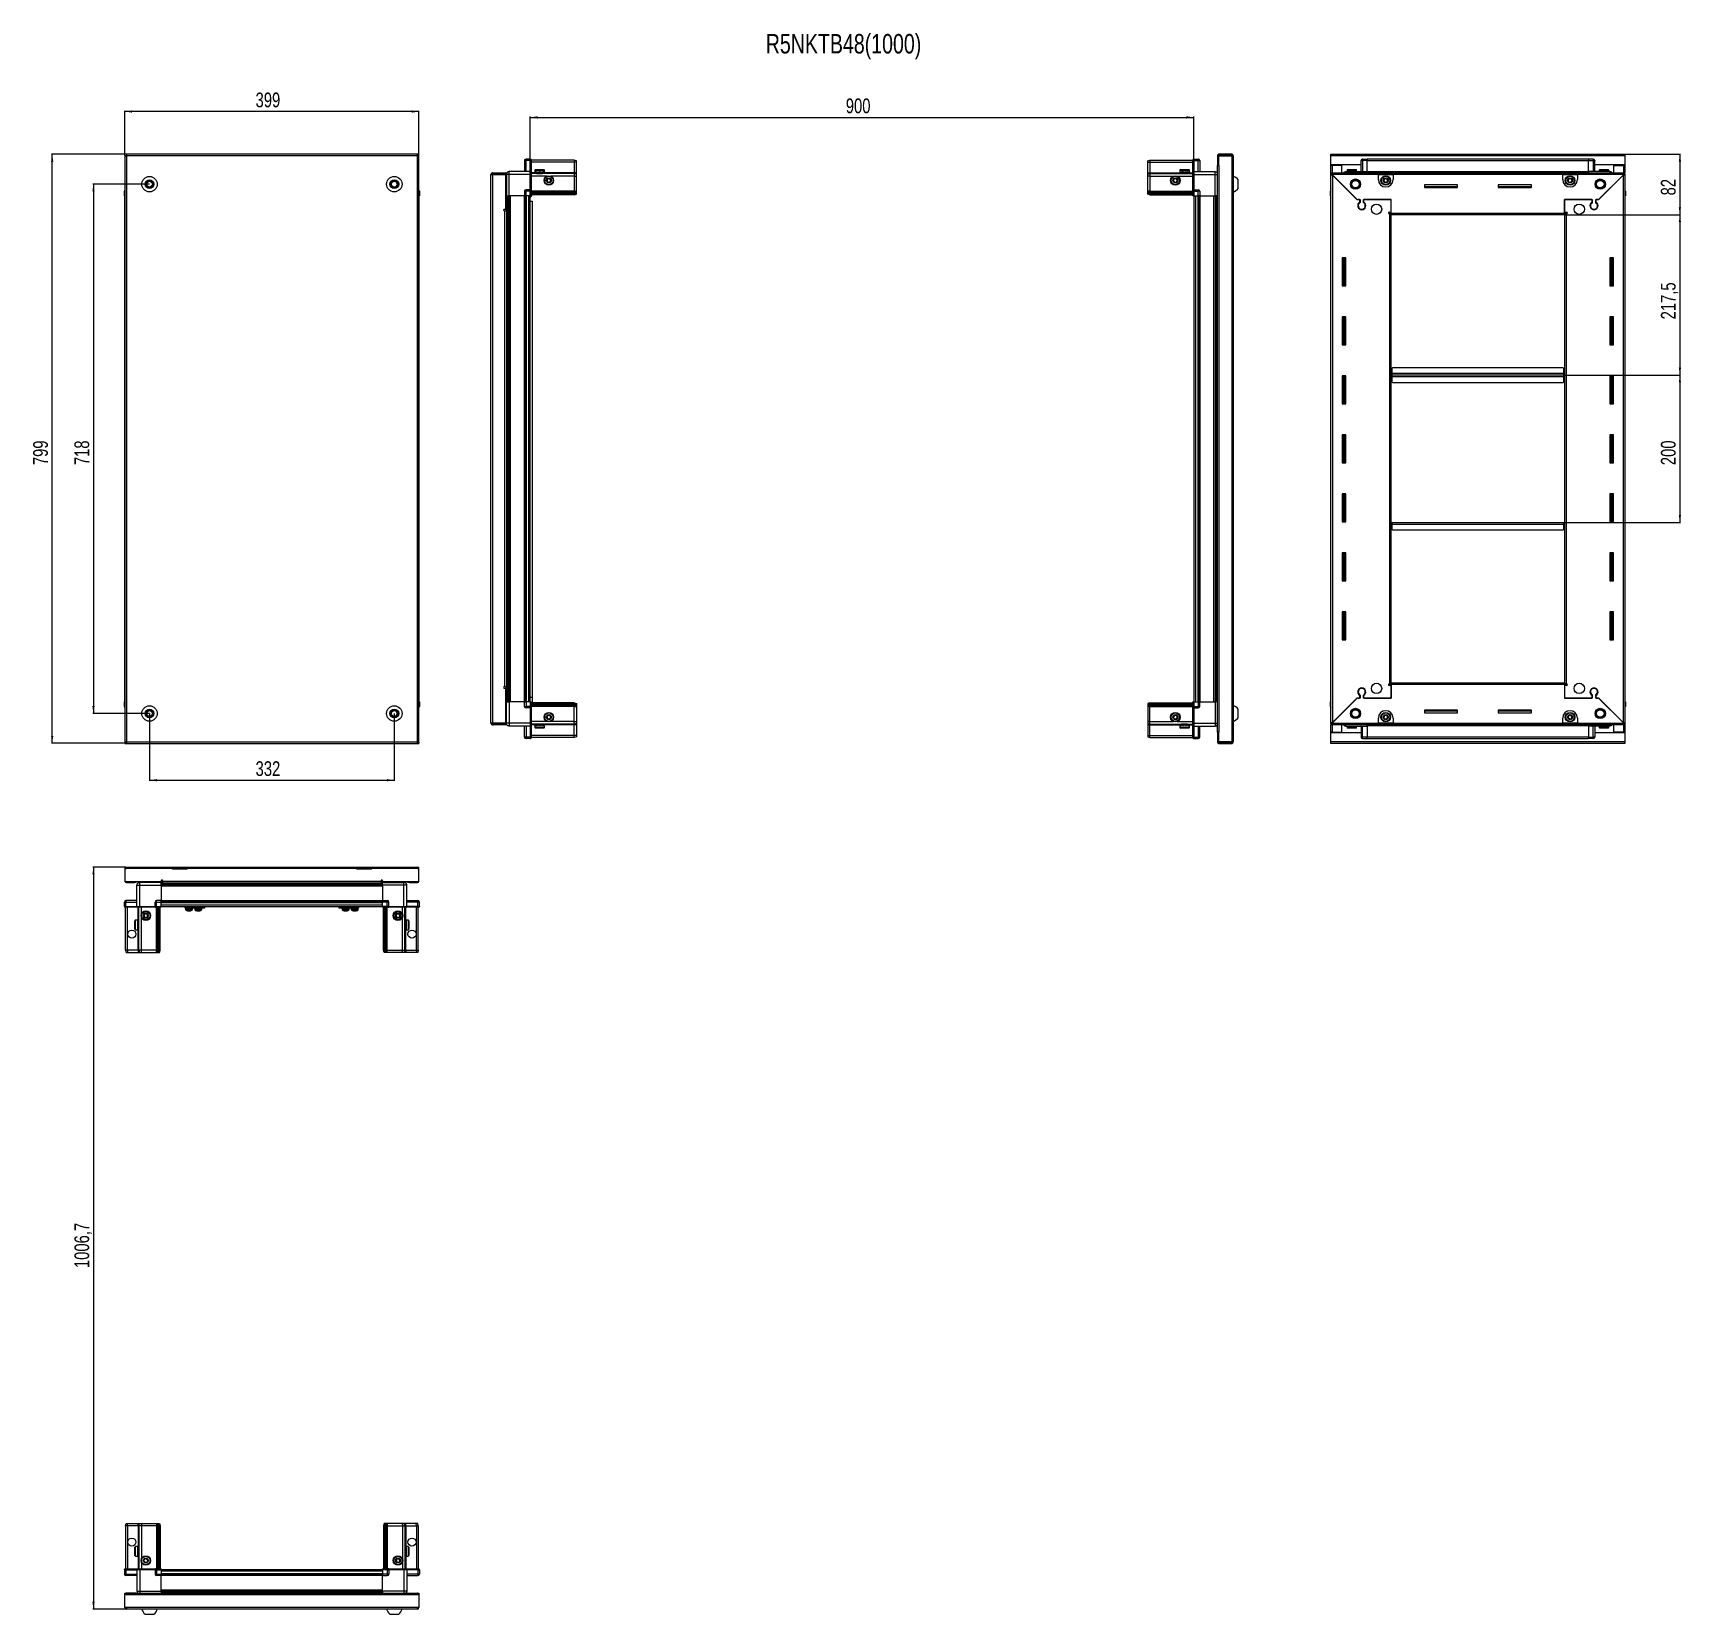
# Model space of a CAD drawing. Header units: millimetres. Extents: x 1021 to 3256, y -438 to 1707.
import ezdxf

# ---------------------------------------------------------------- set-up
doc = ezdxf.new("R2010")
doc.units = ezdxf.units.MM
doc.layers.add('FORMAT', color=7, linetype='Continuous')
doc.styles.add('SLDTEXTSTYLE0', font='TXT', dxfattribs={"width": 0.75})
doc.dimstyles.new('SLDDIMSTYLE0', dxfattribs={"dimtxt": 20, "dimasz": 10, "dimexe": 0, "dimexo": 0.0625, "dimgap": 5, "dimtad": 2, "dimdec": 1, "dimrnd": 1e-09, "dimzin": 12, "dimdsep": 46, "dimtxsty": 'SLDTEXTSTYLE0', "dimsah": 1, "dimcen": 0.09, "dimadec": 0, "dimazin": 3, "dimtfac": 1, "dimtofl": 0, "dimtmove": 0, "dimatfit": 3, "dimfxl": 0, "dimfrac": 2, "dimtolj": 1, "dimtzin": 12, "dimarcsym": 0})

msp = doc.modelspace()

# ---------------------------------------------------------------- texts
at = {"layer": 'FORMAT', "insert": (2014.46, 1705.34), "char_height": 26.4583, "attachment_point": 1, "style": 'SLDTEXTSTYLE0'}
msp.add_mtext('R5NKTB48(1000)', dxfattribs=at)

# ---------------------------------------------------------------- blocks, each defined once
blk = doc.blocks.new('_D')
at = {"layer": 'FORMAT'}
for p, q in [((1145.1, 1542.2), (1045.6, 1542.2)), ((1046.6, 743.2), (1046.6, 1542.2)), ((1145.1, 743.2), (1045.6, 743.2))]:
    blk.add_line(p, q, dxfattribs=at)
for points in [[(1046.6, 1542.2), (1045.1, 1532.2), (1048.2, 1532.2)], [(1046.6, 743.2), (1048.2, 753.2), (1045.1, 753.2)]]:
    blk.add_solid(points, dxfattribs=at)
at = {"layer": 'FORMAT', "insert": (1020.8, 1120.5), "char_height": 20, "attachment_point": 1, "rotation": 90, "style": 'SLDTEXTSTYLE0'}
blk.add_mtext('799', dxfattribs=at)
blk = doc.blocks.new('_D_1')
at = {"layer": 'FORMAT'}
for p, q in [((1145.1, 1542.2), (1145.1, 1601.2)), ((1544.1, 1600.2), (1145.1, 1600.2)), ((1544.1, 1542.2), (1544.1, 1601.2))]:
    blk.add_line(p, q, dxfattribs=at)
for points in [[(1145.1, 1600.2), (1155.1, 1598.6), (1155.1, 1601.7)], [(1544.1, 1600.2), (1534.1, 1601.7), (1534.1, 1598.6)]]:
    blk.add_solid(points, dxfattribs=at)
at = {"layer": 'FORMAT', "insert": (1322.5, 1625.9), "char_height": 20, "attachment_point": 1, "style": 'SLDTEXTSTYLE0'}
blk.add_mtext('399', dxfattribs=at)
blk = doc.blocks.new('_D_2')
at = {"layer": 'FORMAT'}
for p, q in [((1178.6, 783.7), (1178.6, 692.2)), ((1510.6, 783.7), (1510.6, 692.2)), ((1178.6, 693.2), (1510.6, 693.2))]:
    blk.add_line(p, q, dxfattribs=at)
for points in [[(1178.6, 693.2), (1188.6, 691.6), (1188.6, 694.7)], [(1510.6, 693.2), (1500.6, 694.7), (1500.6, 691.6)]]:
    blk.add_solid(points, dxfattribs=at)
at = {"layer": 'FORMAT', "insert": (1322.5, 718.9), "char_height": 20, "attachment_point": 1, "style": 'SLDTEXTSTYLE0'}
blk.add_mtext('332', dxfattribs=at)
blk = doc.blocks.new('_D_3')
at = {"layer": 'FORMAT'}
for p, q in [((1178.6, 1501.7), (1101.6, 1501.7)), ((1102.6, 1501.7), (1102.6, 783.7)), ((1178.6, 783.7), (1101.6, 783.7))]:
    blk.add_line(p, q, dxfattribs=at)
for points in [[(1102.6, 1501.7), (1101.1, 1491.7), (1104.2, 1491.7)], [(1102.6, 783.7), (1104.2, 793.7), (1101.1, 793.7)]]:
    blk.add_solid(points, dxfattribs=at)
at = {"layer": 'FORMAT', "insert": (1076.8, 1120.5), "char_height": 20, "attachment_point": 1, "rotation": 90, "style": 'SLDTEXTSTYLE0'}
blk.add_mtext('718', dxfattribs=at)
blk = doc.blocks.new('_D_4')
at = {"layer": 'FORMAT'}
for p, q in [((1695.1, 1485.7), (1695.1, 1593.2)), ((1695.1, 1592.2), (2595.1, 1592.2)), ((2595.1, 1485.7), (2595.1, 1593.2))]:
    blk.add_line(p, q, dxfattribs=at)
for points in [[(1695.1, 1592.2), (1705.1, 1590.6), (1705.1, 1593.7)], [(2595.1, 1592.2), (2585.1, 1593.7), (2585.1, 1590.6)]]:
    blk.add_solid(points, dxfattribs=at)
at = {"layer": 'FORMAT', "insert": (2123, 1617.9), "char_height": 20, "attachment_point": 1, "style": 'SLDTEXTSTYLE0'}
blk.add_mtext('900', dxfattribs=at)
blk = doc.blocks.new('_D_5')
at = {"layer": 'FORMAT'}
for p, q in [((3179.8, 1542.2), (3255.3, 1542.2)), ((3254.3, 1542.2), (3254.3, 1460.2)), ((3097.8, 1460.2), (3255.3, 1460.2))]:
    blk.add_line(p, q, dxfattribs=at)
for points in [[(3254.3, 1542.2), (3252.8, 1532.2), (3255.8, 1532.2)], [(3254.3, 1460.2), (3255.8, 1470.2), (3252.8, 1470.2)]]:
    blk.add_solid(points, dxfattribs=at)
at = {"layer": 'FORMAT', "insert": (3228.5, 1486.4), "char_height": 20, "attachment_point": 1, "rotation": 90, "style": 'SLDTEXTSTYLE0'}
blk.add_mtext('82', dxfattribs=at)
blk = doc.blocks.new('_D_6')
at = {"layer": 'FORMAT'}
for p, q in [((3097.8, 1460.2), (3255.3, 1460.2)), ((3254.3, 1460.2), (3254.3, 1242.7)), ((3096.8, 1242.7), (3255.3, 1242.7))]:
    blk.add_line(p, q, dxfattribs=at)
for points in [[(3254.3, 1460.2), (3252.8, 1450.2), (3255.8, 1450.2)], [(3254.3, 1242.7), (3255.8, 1252.7), (3252.8, 1252.7)]]:
    blk.add_solid(points, dxfattribs=at)
at = {"layer": 'FORMAT', "insert": (3228.5, 1318.2), "char_height": 20, "attachment_point": 1, "rotation": 90, "style": 'SLDTEXTSTYLE0'}
blk.add_mtext('217,5', dxfattribs=at)
blk = doc.blocks.new('_D_7')
at = {"layer": 'FORMAT'}
for p, q in [((3096.8, 1242.7), (3255.3, 1242.7)), ((3254.3, 1242.7), (3254.3, 1042.7)), ((3096.8, 1042.7), (3255.3, 1042.7))]:
    blk.add_line(p, q, dxfattribs=at)
for points in [[(3254.3, 1242.7), (3252.8, 1232.7), (3255.8, 1232.7)], [(3254.3, 1042.7), (3255.8, 1052.7), (3252.8, 1052.7)]]:
    blk.add_solid(points, dxfattribs=at)
at = {"layer": 'FORMAT', "insert": (3228.5, 1120.5), "char_height": 20, "attachment_point": 1, "rotation": 90, "style": 'SLDTEXTSTYLE0'}
blk.add_mtext('200', dxfattribs=at)
blk = doc.blocks.new('_D_8')
at = {"layer": 'FORMAT'}
for p, q in [((1146.7, 575.4), (1101.6, 575.4)), ((1102.6, 575.4), (1102.6, -431.3)), ((1147.2, -431.3), (1101.6, -431.3))]:
    blk.add_line(p, q, dxfattribs=at)
for points in [[(1102.6, 575.4), (1101.1, 565.4), (1104.2, 565.4)], [(1102.6, -431.3), (1104.2, -421.3), (1101.1, -421.3)]]:
    blk.add_solid(points, dxfattribs=at)
at = {"layer": 'FORMAT', "insert": (1076.8, 31.4), "char_height": 20, "attachment_point": 1, "rotation": 90, "style": 'SLDTEXTSTYLE0'}
blk.add_mtext('1006,7', dxfattribs=at)

# ---------------------------------------------------------------- dimensions: what is measured, and where the dimension line sits
at = {"layer": 'FORMAT'}
dim = msp.add_linear_dim(base=(1145.13, 1600.16), p1=(1544.13, 1542.16), p2=(1145.13, 1542.16), dimstyle='SLDDIMSTYLE0', dxfattribs=at)
dim.commit()
dim.dimension.update_dxf_attribs({"geometry": '_D_1', "text_midpoint": (1344.63, 1600.16), "dimtype": 160})
for base, p1, p2, angle, picture, middle in [((2595.13, 1592.16), (1695.13, 1485.66), (2595.13, 1485.66), 0, '_D_4', (2145.13, 1592.16)), ((1046.63, 1542.16), (1145.13, 743.16), (1145.13, 1542.16), 90, '_D', (1046.63, 1142.66)), ((3254.31, 1460.16), (3179.81, 1542.16), (3097.81, 1460.16), 90, '_D_5', (3254.31, 1501.16)), ((1102.63, 783.66), (1178.63, 1501.66), (1178.63, 783.66), 90, '_D_3', (1102.63, 1142.66)), ((3254.31, 1242.66), (3097.81, 1460.16), (3096.81, 1242.66), 90, '_D_6', (3254.31, 1351.41)), ((3254.31, 1042.66), (3096.81, 1242.66), (3096.81, 1042.66), 90, '_D_7', (3254.31, 1142.66)), ((1510.63, 693.16), (1178.63, 783.66), (1510.63, 783.66), 0, '_D_2', (1344.63, 693.16)), ((1102.63, -431.28), (1146.73, 575.42), (1147.23, -431.28), 90, '_D_8', (1102.63, 72.07))]:
    dim = msp.add_linear_dim(base=base, p1=p1, p2=p2, angle=angle, dimstyle='SLDDIMSTYLE0', dxfattribs=at)
    dim.commit()
    dim.dimension.update_dxf_attribs({"geometry": picture, "text_midpoint": middle, "dimtype": 160})

# ---------------------------------------------------------------- linework, layer by layer
at = {"color": 7, "linetype": 'Continuous', "lineweight": 25}
for p, q in [((1145.13, 1540.66), (1145.13, 1542.16)), ((1147.23, 1542.16), (1145.13, 1542.16)), ((1145.13, 1540.66), (1147.23, 1540.66)), ((1145.13, 1540.66), (1145.13, 1540.06)), ((1145.13, 1540.06), (1145.13, 745.26)), ((1145.13, 1540.06), (1147.23, 1540.06)), ((1147.23, 1542.16), (1147.23, 1540.06)), ((1542.03, 1542.16), (1147.23, 1542.16)), ((1542.03, 1540.06), (1542.03, 1542.16)), ((1544.13, 1542.16), (1542.03, 1542.16)), ((1542.03, 1540.66), (1544.13, 1540.66)), ((1542.03, 1540.06), (1544.13, 1540.06)), ((1544.13, 1540.66), (1544.13, 1542.16)), ((1544.13, 1540.06), (1544.13, 1540.66)), ((1544.13, 745.26), (1544.13, 1540.06)), ((1687.28, 1533.66), (1687.28, 1518.66)), ((1695.28, 1535.66), (1689.28, 1535.66)), ((1695.28, 1535.66), (1695.62, 1535.66)), ((1695.28, 1535.66), (1695.28, 1533.66)), ((1695.28, 1518.86), (1695.28, 1533.66)), ((1695.28, 1518.86), (1695.28, 1533.66)), ((1696.48, 1535.16), (1695.62, 1535.66)), ((1696.48, 1533.66), (1696.48, 1535.16)), ((1754.78, 1534.16), (1696.48, 1534.16)), ((1696.48, 1533.66), (1696.48, 1518.86)), ((1754.78, 1531.66), (1696.48, 1531.66)), ((1701.28, 1520.56), (1701.28, 1518.16)), ((1702.08, 1521.36), (1709.25, 1521.36)), ((1709.25, 1521.36), (1713.48, 1521.36)), ((1714.28, 1518.16), (1714.28, 1520.56)), ((1754.78, 1534.16), (1754.78, 1531.66)), ((1757.78, 1533.36), (1754.78, 1534.16)), ((1754.78, 1531.66), (1754.78, 1517.16)), ((1757.78, 1531.51), (1754.78, 1531.66)), ((1757.78, 1531.51), (1757.78, 1533.36)), ((1757.78, 1517.16), (1757.78, 1531.51)), ((2532.48, 1533.36), (2535.48, 1534.16)), ((2532.48, 1531.51), (2532.48, 1533.36)), ((2532.48, 1531.51), (2535.48, 1531.66)), ((2532.48, 1517.16), (2532.48, 1531.51)), ((2535.48, 1534.16), (2535.48, 1531.66)), ((2535.48, 1534.16), (2593.78, 1534.16)), ((2535.48, 1531.66), (2535.48, 1517.16)), ((2535.48, 1531.66), (2593.78, 1531.66)), ((2575.98, 1520.56), (2575.98, 1517.66)), ((2576.78, 1521.36), (2588.18, 1521.36)), ((2588.98, 1517.66), (2588.98, 1520.56)), ((2594.65, 1535.66), (2593.78, 1535.16)), ((2594.65, 1535.66), (2593.78, 1535.16)), ((2593.78, 1535.16), (2593.78, 1533.66)), ((2593.78, 1518.86), (2593.78, 1533.66)), ((2594.98, 1535.66), (2594.65, 1535.66)), ((2594.98, 1535.66), (2594.65, 1535.66)), ((2594.98, 1533.66), (2594.98, 1535.66)), ((2594.98, 1535.66), (2594.98, 1535.66)), ((2594.98, 1535.66), (2600.98, 1535.66)), ((2594.98, 1533.66), (2594.98, 1518.86)), ((2602.98, 1533.66), (2602.98, 1518.66)), ((2626.88, 1527.16), (2626.88, 758.16)), ((2626.88, 1527.16), (2628.98, 1527.16)), ((2626.98, 1540.06), (2626.98, 1527.66)), ((2626.98, 1527.66), (2628.48, 1527.66)), ((2628.48, 1540.06), (2628.48, 1527.66)), ((2628.98, 1527.16), (2628.98, 1540.06)), ((2628.98, 1540.06), (2646.38, 1540.06)), ((2646.38, 1542.16), (2629.08, 1542.16)), ((2646.38, 1540.66), (2629.08, 1540.66)), ((2646.38, 1540.66), (2646.38, 1542.16)), ((2646.38, 1540.06), (2648.48, 1540.06)), ((2648.48, 1540.06), (2648.48, 745.26)), ((2780.81, 1542.16), (3179.81, 1542.16)), ((2780.81, 1540.06), (2780.81, 1542.16)), ((2780.81, 1527.66), (2780.81, 1540.06)), ((2821.81, 1527.66), (2780.81, 1527.66)), ((2780.81, 1527.16), (2780.81, 1527.66)), ((2780.81, 1527.16), (2782.91, 1527.16)), ((2780.81, 1516.91), (2780.81, 1527.16)), ((2782.31, 1527.16), (2782.31, 1527.66)), ((2795.81, 1527.16), (2782.91, 1527.16)), ((2795.81, 1516.91), (2795.81, 1527.16)), ((2802.81, 1520.56), (2802.81, 1518.66)), ((2803.61, 1521.36), (2815.01, 1521.36)), ((2815.81, 1518.66), (2815.81, 1520.56)), ((2821.81, 1518.66), (2821.81, 1533.66)), ((2822.48, 1535.16), (2822.48, 1535.16)), ((2823.81, 1535.66), (2830.31, 1535.66)), ((2823.81, 1535.66), (2830.31, 1535.66)), ((2830.31, 1535.66), (2830.31, 1535.66)), ((2830.31, 1535.66), (2830.31, 1535.66)), ((2830.31, 1535.66), (2830.31, 1533.66)), ((3130.31, 1535.51), (2830.31, 1535.51)), ((2830.31, 1518.66), (2830.31, 1533.66)), ((3130.31, 1535.66), (3130.31, 1535.66)), ((3136.81, 1535.66), (3130.31, 1535.66)), ((3136.81, 1535.66), (3130.31, 1535.66)), ((3130.31, 1535.66), (3130.31, 1533.66)), ((3130.31, 1518.66), (3130.31, 1533.66)), ((3138.81, 1533.66), (3138.81, 1533.66)), ((3138.81, 1518.66), (3138.81, 1533.66)), ((3179.81, 1527.66), (3138.81, 1527.66)), ((3144.81, 1520.56), (3144.81, 1518.66)), ((3145.61, 1521.36), (3157.01, 1521.36)), ((3157.81, 1518.66), (3157.81, 1520.56)), ((3164.81, 1516.91), (3164.81, 1527.16)), ((3164.81, 1527.16), (3177.71, 1527.16)), ((3177.71, 1527.16), (3179.81, 1527.16)), ((3178.31, 1527.16), (3178.31, 1527.66)), ((3179.81, 1542.16), (3179.81, 1540.06)), ((3179.81, 1540.06), (3179.81, 1527.66)), ((3179.81, 1527.16), (3179.81, 1527.66)), ((3179.81, 1527.16), (3179.81, 1516.91)), ((1643.28, 1514.81), (1641.78, 1514.81)), ((1641.78, 1514.31), (1641.78, 1514.81)), ((1641.78, 771.01), (1641.78, 1514.31)), ((1643.88, 1515.41), (1643.88, 1516.91)), ((1643.88, 1516.91), (1644.78, 1516.91)), ((1643.88, 1515.41), (1644.78, 1515.41)), ((1643.88, 1514.91), (1661.28, 1514.91)), ((1644.78, 1516.91), (1661.28, 1516.91)), ((1644.78, 1515.41), (1644.78, 1516.91)), ((1644.78, 1515.41), (1661.28, 1515.41)), ((1661.28, 1515.41), (1661.28, 1516.91)), ((1662.78, 1514.91), (1661.28, 1514.91)), ((1661.28, 1514.91), (1661.28, 1467.41)), ((1662.78, 1514.66), (1662.78, 1485.66)), ((1695.28, 1518.66), (1666.28, 1518.66)), ((1695.28, 1518.66), (1695.28, 1518.86)), ((1695.28, 1518.66), (1696.48, 1518.66)), ((1695.28, 1514.66), (1695.28, 1518.66)), ((1695.28, 1494.36), (1695.28, 1514.66)), ((1696.48, 1518.86), (1696.48, 1518.66)), ((1696.48, 1518.66), (1696.48, 1514.66)), ((1754.78, 1516.16), (1696.48, 1516.16)), ((1696.48, 1514.66), (1696.48, 1494.36)), ((1717.78, 1512.66), (1696.48, 1512.66)), ((1701.28, 1518.16), (1701.28, 1517.66)), ((1701.28, 1517.66), (1701.42, 1517.66)), ((1701.61, 1518.16), (1701.42, 1518.16)), ((1701.42, 1518.16), (1701.42, 1517.66)), ((1701.42, 1517.66), (1701.61, 1517.66)), ((1701.61, 1518.16), (1701.61, 1517.66)), ((1701.61, 1517.66), (1702.14, 1517.66)), ((1702.54, 1518.16), (1702.14, 1518.16)), ((1702.14, 1518.16), (1702.14, 1517.66)), ((1702.14, 1517.66), (1702.54, 1517.66)), ((1702.54, 1518.16), (1702.54, 1517.66)), ((1702.54, 1517.66), (1703.41, 1517.66)), ((1703.38, 1517.66), (1703.38, 1517.56)), ((1703.38, 1517.56), (1712.18, 1517.56)), ((1703.98, 1518.16), (1703.41, 1518.16)), ((1703.41, 1518.16), (1703.41, 1517.66)), ((1703.41, 1517.66), (1703.98, 1517.66)), ((1703.78, 1517.16), (1704.47, 1516.68)), ((1703.78, 1517.16), (1708.81, 1517.16)), ((1704.47, 1516.68), (1703.78, 1516.2)), ((1703.78, 1516.2), (1703.78, 1516.16)), ((1703.78, 1516.2), (1708.81, 1516.2)), ((1703.98, 1518.16), (1703.98, 1517.66)), ((1703.98, 1517.66), (1705.1, 1517.66)), ((1704.47, 1516.68), (1708.64, 1516.68)), ((1705.79, 1518.16), (1705.1, 1518.16)), ((1705.1, 1518.16), (1705.1, 1517.66)), ((1705.1, 1517.66), (1705.79, 1517.66)), ((1705.79, 1518.16), (1705.79, 1517.66)), ((1705.79, 1517.66), (1707.07, 1517.66)), ((1707.8, 1518.16), (1707.07, 1518.16)), ((1707.07, 1518.16), (1707.07, 1517.66)), ((1707.07, 1517.66), (1707.3, 1517.66)), ((1707.3, 1518.16), (1707.3, 1517.66)), ((1707.8, 1518.16), (1707.8, 1517.66)), ((1707.8, 1518.16), (1707.8, 1517.66)), ((1707.8, 1517.66), (1709.1, 1517.66)), ((1707.8, 1517.66), (1707.8, 1517.66)), ((1708.64, 1516.68), (1711.09, 1516.68)), ((1708.81, 1517.16), (1711.78, 1517.16)), ((1708.81, 1516.2), (1711.78, 1516.2)), ((1709.81, 1518.16), (1709.1, 1518.16)), ((1709.1, 1518.16), (1709.1, 1517.66)), ((1709.16, 1518.16), (1709.16, 1517.66)), ((1709.16, 1517.66), (1709.81, 1517.66)), ((1709.81, 1518.16), (1709.81, 1517.66)), ((1709.81, 1517.66), (1711, 1517.66)), ((1711.62, 1518.16), (1711, 1518.16)), ((1711, 1518.16), (1711, 1517.66)), ((1711, 1517.66), (1711.62, 1517.66)), ((1711.09, 1516.68), (1711.78, 1517.16)), ((1711.78, 1516.2), (1711.09, 1516.68)), ((1711.62, 1518.16), (1711.62, 1517.66)), ((1711.62, 1517.66), (1712.59, 1517.66)), ((1711.78, 1516.16), (1711.78, 1516.2)), ((1712.18, 1517.56), (1712.18, 1517.66)), ((1713.05, 1518.16), (1712.59, 1518.16)), ((1712.59, 1518.16), (1712.59, 1517.66)), ((1712.59, 1517.66), (1713.05, 1517.66)), ((1713.05, 1518.16), (1713.05, 1517.66)), ((1713.05, 1517.66), (1713.71, 1517.66)), ((1713.97, 1518.16), (1713.71, 1518.16)), ((1713.71, 1518.16), (1713.71, 1517.66)), ((1713.71, 1517.66), (1713.97, 1517.66)), ((1713.97, 1518.16), (1713.97, 1517.66)), ((1713.97, 1517.66), (1714.24, 1517.66)), ((1714.28, 1518.16), (1714.24, 1518.16)), ((1714.24, 1518.16), (1714.24, 1517.66)), ((1714.24, 1517.66), (1714.28, 1517.66)), ((1714.28, 1518.16), (1714.28, 1517.66)), ((1754.78, 1512.66), (1722.78, 1512.66)), ((1754.78, 1517.16), (1754.78, 1516.16)), ((1754.78, 1516.16), (1754.78, 1512.66)), ((1757.78, 1515.36), (1754.78, 1516.16)), ((1754.78, 1512.66), (1754.78, 1492.16)), ((1754.78, 1512.66), (1757.78, 1512.33)), ((1757.78, 1515.36), (1757.78, 1517.16)), ((1757.78, 1512.33), (1757.78, 1515.36)), ((1757.78, 1492.16), (1757.78, 1512.33)), ((2532.48, 1515.36), (2532.48, 1517.16)), ((2532.48, 1515.36), (2535.48, 1516.16)), ((2532.48, 1512.33), (2532.48, 1515.36)), ((2535.48, 1512.66), (2532.48, 1512.33)), ((2532.48, 1492.16), (2532.48, 1512.33)), ((2535.48, 1517.16), (2535.48, 1516.16)), ((2535.48, 1516.16), (2535.48, 1512.66)), ((2535.48, 1516.16), (2593.78, 1516.16)), ((2535.48, 1512.66), (2535.48, 1492.16)), ((2535.48, 1512.66), (2567.48, 1512.66)), ((2572.48, 1512.66), (2593.78, 1512.66)), ((2575.98, 1517.66), (2576.02, 1517.66)), ((2576.14, 1518.16), (2576.02, 1518.16)), ((2576.02, 1518.16), (2576.02, 1517.66)), ((2576.02, 1517.66), (2576.14, 1517.66)), ((2576.14, 1518.16), (2576.14, 1517.66)), ((2576.14, 1517.66), (2576.55, 1517.66)), ((2576.89, 1518.16), (2576.55, 1518.16)), ((2576.55, 1518.16), (2576.55, 1517.66)), ((2576.55, 1517.66), (2576.89, 1517.66)), ((2576.89, 1518.16), (2576.89, 1517.66)), ((2576.89, 1517.66), (2577.66, 1517.66)), ((2578.19, 1518.16), (2577.66, 1518.16)), ((2577.66, 1518.16), (2577.66, 1517.66)), ((2577.66, 1517.66), (2578.19, 1517.66)), ((2578.08, 1517.66), (2578.08, 1517.56)), ((2578.08, 1517.56), (2586.88, 1517.56)), ((2578.19, 1518.16), (2578.19, 1517.66)), ((2578.19, 1517.66), (2579.25, 1517.66)), ((2578.48, 1517.16), (2579.17, 1516.68)), ((2578.48, 1517.16), (2586.48, 1517.16)), ((2579.17, 1516.68), (2578.48, 1516.2)), ((2578.48, 1516.2), (2578.48, 1516.16)), ((2578.48, 1516.2), (2586.48, 1516.2)), ((2579.17, 1516.68), (2585.79, 1516.68)), ((2579.91, 1518.16), (2579.25, 1518.16)), ((2579.25, 1518.16), (2579.25, 1517.66)), ((2579.25, 1517.66), (2579.91, 1517.66)), ((2579.91, 1518.16), (2579.91, 1517.66)), ((2579.91, 1517.66), (2581.15, 1517.66)), ((2581.88, 1518.16), (2581.15, 1518.16)), ((2581.15, 1518.16), (2581.15, 1517.66)), ((2581.15, 1517.66), (2581.58, 1517.66)), ((2581.58, 1518.16), (2581.58, 1517.66)), ((2581.88, 1518.16), (2581.88, 1517.66)), ((2581.88, 1517.66), (2583.18, 1517.66)), ((2583.9, 1518.16), (2583.18, 1518.16)), ((2583.18, 1518.16), (2583.18, 1517.66)), ((2583.45, 1518.16), (2583.45, 1517.66)), ((2583.45, 1517.66), (2583.9, 1517.66)), ((2583.9, 1518.16), (2583.9, 1517.66)), ((2583.9, 1517.66), (2585.14, 1517.66)), ((2585.8, 1518.16), (2585.14, 1518.16)), ((2585.14, 1518.16), (2585.14, 1517.66)), ((2585.14, 1517.66), (2585.8, 1517.66)), ((2585.79, 1516.68), (2586.48, 1517.16)), ((2586.48, 1516.2), (2585.79, 1516.68)), ((2585.8, 1518.16), (2585.8, 1517.66)), ((2585.8, 1517.66), (2586.84, 1517.66)), ((2586.48, 1516.16), (2586.48, 1516.2)), ((2587.36, 1518.16), (2586.84, 1518.16)), ((2586.84, 1518.16), (2586.84, 1517.66)), ((2586.84, 1517.66), (2587.36, 1517.66)), ((2586.88, 1517.56), (2586.88, 1517.66)), ((2587.36, 1518.16), (2587.36, 1517.66)), ((2587.36, 1517.66), (2588.12, 1517.66)), ((2588.45, 1518.16), (2588.12, 1518.16)), ((2588.12, 1518.16), (2588.12, 1517.66)), ((2588.12, 1517.66), (2588.45, 1517.66)), ((2588.45, 1518.16), (2588.45, 1517.66)), ((2588.45, 1517.66), (2588.84, 1517.66)), ((2588.95, 1518.16), (2588.84, 1518.16)), ((2588.84, 1518.16), (2588.84, 1517.66)), ((2588.84, 1517.66), (2588.95, 1517.66)), ((2588.95, 1518.16), (2588.95, 1517.66)), ((2588.95, 1517.66), (2588.98, 1517.66)), ((2593.78, 1518.66), (2593.78, 1518.86)), ((2594.98, 1518.66), (2593.78, 1518.66)), ((2593.78, 1514.66), (2593.78, 1518.66)), ((2593.78, 1494.36), (2593.78, 1514.66)), ((2594.98, 1518.86), (2594.98, 1518.66)), ((2594.98, 1518.66), (2594.98, 1514.66)), ((2594.98, 1518.66), (2623.98, 1518.66)), ((2594.98, 1514.66), (2594.98, 1494.36)), ((2655.08, 1495.66), (2655.08, 1507.66)), ((2780.81, 1515.41), (2780.81, 1516.91)), ((2780.81, 1516.91), (2781.81, 1516.91)), ((2780.81, 1514.91), (2780.81, 1515.41)), ((2780.81, 1515.41), (2781.81, 1515.41)), ((2780.81, 770.41), (2780.81, 1514.91)), ((2782.31, 1514.91), (2780.81, 1514.91)), ((2781.81, 1515.41), (2781.81, 1516.91)), ((2781.81, 1516.91), (2845.31, 1516.91)), ((2782.41, 1514.81), (2816.31, 1480.91)), ((2817.01, 1480.21), (2782.91, 1514.31)), ((2801.31, 1518.66), (2830.31, 1518.66)), ((2830.31, 1518.66), (2830.31, 1518.16)), ((2830.31, 1517.51), (3130.31, 1517.51)), ((2845.31, 1514.81), (2845.31, 1516.91)), ((2845.31, 1516.91), (2865.31, 1516.91)), ((2845.31, 1515.41), (2865.31, 1515.41)), ((2845.31, 1507.91), (2845.31, 1514.81)), ((2865.31, 1516.91), (2865.31, 1514.81)), ((2865.31, 1516.91), (3095.31, 1516.91)), ((2865.31, 1514.81), (2865.31, 1507.91)), ((2952.81, 1500.66), (2907.81, 1500.66)), ((2907.81, 1500.66), (2907.81, 1497.16)), ((2952.81, 1497.91), (2907.81, 1497.91)), ((2952.81, 1497.16), (2952.81, 1500.66)), ((3052.81, 1500.66), (3007.81, 1500.66)), ((3007.81, 1500.66), (3007.81, 1497.16)), ((3052.81, 1497.91), (3007.81, 1497.91)), ((3052.81, 1497.16), (3052.81, 1500.66)), ((3095.31, 1514.81), (3095.31, 1516.91)), ((3095.31, 1516.91), (3115.31, 1516.91)), ((3095.31, 1515.41), (3115.31, 1515.41)), ((3095.31, 1507.91), (3095.31, 1514.81)), ((3115.31, 1516.91), (3178.81, 1516.91)), ((3115.31, 1516.91), (3115.31, 1514.81)), ((3115.31, 1514.81), (3115.31, 1507.91)), ((3159.31, 1518.66), (3130.31, 1518.66)), ((3130.31, 1518.66), (3130.31, 1518.16)), ((3177.71, 1514.31), (3143.61, 1480.21)), ((3144.31, 1480.91), (3178.21, 1514.81)), ((3178.31, 1514.91), (3179.81, 1514.91)), ((3178.81, 1515.41), (3178.81, 1516.91)), ((3178.81, 1516.91), (3179.81, 1516.91)), ((3178.81, 1515.41), (3179.81, 1515.41)), ((3179.81, 1515.41), (3179.81, 1516.91)), ((3179.81, 1515.41), (3179.81, 1514.91)), ((3179.81, 1514.91), (3179.81, 770.41)), ((1144.63, 1492.16), (1144.63, 1485.66)), ((1144.63, 1485.66), (1144.63, 1492.16)), ((1144.63, 1485.66), (1144.63, 1485.66)), ((1145.13, 1485.66), (1144.63, 1485.66)), ((1144.78, 1485.66), (1144.78, 799.66)), ((1544.13, 1493.49), (1544.13, 1493.49)), ((1544.13, 1485.66), (1544.63, 1485.66)), ((1544.48, 799.66), (1544.48, 1485.66)), ((1544.63, 1492.16), (1544.63, 1485.66)), ((1544.63, 1485.66), (1544.63, 1492.16)), ((1544.63, 1485.66), (1544.63, 1485.66)), ((1544.63, 1485.66), (1544.63, 1485.66)), ((1661.28, 1488.41), (1662.78, 1488.41)), ((1662.78, 1485.66), (1661.28, 1485.66)), ((1663.43, 799.66), (1663.43, 1485.66)), ((1665.23, 1485.66), (1665.23, 799.66)), ((1665.26, 1485.66), (1665.26, 799.66)), ((1687.28, 1485.66), (1666.28, 1485.66)), ((1687.28, 1492.16), (1687.28, 1485.66)), ((1687.28, 1485.66), (1689.28, 1485.66)), ((1687.93, 799.66), (1687.93, 1485.66)), ((1695.28, 1494.16), (1689.28, 1494.16)), ((1695.28, 1485.66), (1689.28, 1485.66)), ((1695.13, 799.66), (1695.13, 1485.66)), ((1695.13, 1478.66), (1697.63, 1478.66)), ((1695.28, 1494.16), (1695.28, 1494.36)), ((1695.28, 1494.16), (1695.28, 1492.16)), ((1695.28, 1494.16), (1696.48, 1494.16)), ((1695.28, 1485.66), (1695.28, 1492.16)), ((1695.28, 1485.66), (1695.28, 1492.16)), ((1695.28, 1485.66), (1695.62, 1485.66)), ((1695.28, 1485.66), (1695.28, 1485.66)), ((1695.62, 1485.66), (1695.62, 1492.16)), ((1696.48, 1485.66), (1695.62, 1485.66)), ((1695.62, 1485.66), (1695.62, 1485.66)), ((1696.48, 1494.36), (1696.48, 1494.16)), ((1696.48, 1493.49), (1696.48, 1494.16)), ((1696.48, 1493.49), (1696.48, 1485.66)), ((1754.78, 1491.16), (1696.48, 1491.16)), ((1754.78, 1490.16), (1696.48, 1490.16)), ((1754.78, 1488.66), (1696.48, 1488.66)), ((1754.78, 1487.16), (1696.48, 1487.16)), ((1697.63, 1478.66), (1697.63, 805.16)), ((1754.78, 1492.16), (1754.78, 1491.16)), ((1754.78, 1491.16), (1754.78, 1490.16)), ((1754.78, 1491.16), (1757.78, 1490.36)), ((1754.78, 1490.16), (1754.78, 1488.66)), ((1754.78, 1490.16), (1757.78, 1489.62)), ((1754.78, 1488.66), (1757.78, 1489.12)), ((1754.78, 1488.66), (1754.78, 1487.16)), ((1754.78, 1487.16), (1757.78, 1487.97)), ((1757.78, 1490.36), (1757.78, 1492.16)), ((1757.78, 1489.62), (1757.78, 1490.36)), ((1757.78, 1489.12), (1757.78, 1489.62)), ((1757.78, 1487.97), (1757.78, 1489.12)), ((2532.48, 1490.36), (2532.48, 1492.16)), ((2535.48, 1491.16), (2532.48, 1490.36)), ((2532.48, 1489.62), (2532.48, 1490.36)), ((2535.48, 1490.16), (2532.48, 1489.62)), ((2532.48, 1489.12), (2532.48, 1489.62)), ((2532.48, 1487.97), (2532.48, 1489.12)), ((2535.48, 1488.66), (2532.48, 1489.12)), ((2535.48, 1487.16), (2532.48, 1487.97)), ((2535.48, 1492.16), (2535.48, 1491.16)), ((2535.48, 1491.16), (2535.48, 1490.16)), ((2535.48, 1491.16), (2593.78, 1491.16)), ((2535.48, 1490.16), (2535.48, 1488.66)), ((2535.48, 1490.16), (2593.78, 1490.16)), ((2535.48, 1488.66), (2593.78, 1488.66)), ((2535.48, 1488.66), (2535.48, 1487.16)), ((2535.48, 1487.16), (2593.78, 1487.16)), ((2593.78, 1494.16), (2593.78, 1494.36)), ((2594.98, 1494.16), (2593.78, 1494.16)), ((2593.78, 1494.16), (2593.78, 1493.49)), ((2593.78, 1485.66), (2593.78, 1493.49)), ((2594.65, 1485.66), (2593.78, 1485.66)), ((2594.65, 1492.16), (2594.65, 1485.66)), ((2594.98, 1485.66), (2594.65, 1485.66)), ((2594.98, 1494.36), (2594.98, 1494.16)), ((2594.98, 1492.16), (2594.98, 1494.16)), ((2594.98, 1494.16), (2600.98, 1494.16)), ((2594.98, 1492.16), (2594.98, 1494.16)), ((2594.98, 1492.16), (2594.98, 1485.66)), ((2594.98, 1485.66), (2600.98, 1485.66)), ((2595.13, 1485.66), (2595.13, 799.66)), ((2602.98, 1485.66), (2600.98, 1485.66)), ((2602.33, 1485.66), (2602.33, 799.66)), ((2602.98, 1492.16), (2602.98, 1485.66)), ((2602.98, 1485.66), (2623.98, 1485.66)), ((2625.01, 799.66), (2625.01, 1485.66)), ((2625.04, 799.66), (2625.04, 1485.66)), ((2626.83, 1485.66), (2626.83, 799.66)), ((2780.31, 1492.16), (2780.31, 1485.66)), ((2780.31, 1485.66), (2780.31, 1492.16)), ((2780.31, 1485.66), (2780.31, 1485.66)), ((2780.81, 1485.66), (2780.31, 1485.66)), ((2780.46, 1485.66), (2780.46, 799.66)), ((2816.31, 1480.91), (2820.51, 1480.91)), ((2817.71, 1480.91), (2817.01, 1480.21)), ((2819.81, 1480.91), (2817.71, 1480.91)), ((2819.81, 1480.91), (2819.81, 1477.02)), ((2820.51, 1480.91), (2820.51, 1476.63)), ((2825.11, 1480.91), (2862.81, 1480.91)), ((2825.11, 1476.63), (2825.11, 1480.91)), ((2825.81, 1477.02), (2825.81, 1480.91)), ((2862.81, 1480.91), (2825.81, 1480.91)), ((2862.81, 1462.26), (2862.81, 1480.91)), ((2862.81, 1463.66), (2862.81, 1480.91)), ((2907.81, 1497.16), (2952.81, 1497.16)), ((3007.81, 1497.16), (3052.81, 1497.16)), ((3097.81, 1480.91), (3135.51, 1480.91)), ((3097.81, 1462.26), (3097.81, 1480.91)), ((3097.81, 1480.91), (3097.81, 1463.66)), ((3134.81, 1480.91), (3097.81, 1480.91)), ((3134.81, 1480.91), (3134.81, 1477.02)), ((3135.51, 1480.91), (3135.51, 1476.63)), ((3140.11, 1480.91), (3144.31, 1480.91)), ((3140.11, 1476.63), (3140.11, 1480.91)), ((3142.91, 1480.91), (3140.81, 1480.91)), ((3140.81, 1477.02), (3140.81, 1480.91)), ((3143.61, 1480.21), (3142.91, 1480.91)), ((3179.81, 1493.49), (3179.81, 1493.49)), ((3179.81, 1485.66), (3180.31, 1485.66)), ((3180.16, 799.66), (3180.16, 1485.66)), ((3180.31, 1492.16), (3180.31, 1485.66)), ((3180.31, 1485.66), (3180.31, 1492.16)), ((3180.31, 1485.66), (3180.31, 1485.66)), ((3180.31, 1485.66), (3180.31, 1485.66)), ((1661.28, 1467.41), (1659.93, 1467.41)), ((1659.93, 1465.41), (1660.68, 1465.41)), ((1660.68, 1465.41), (1662.78, 1465.41)), ((1662.78, 1465.41), (1662.78, 819.91)), ((2820.81, 1468.05), (2820.81, 1467.29)), ((2859.96, 1463.66), (2862.81, 1463.66)), ((2860.71, 1461.66), (2859.96, 1461.66)), ((2860.71, 1461.66), (2862.81, 1461.66)), ((2862.81, 1462.66), (2860.81, 1462.66)), ((2860.81, 1462.66), (2860.81, 1461.66)), ((2862.81, 1460.16), (2862.81, 1462.26)), ((3097.81, 1460.16), (2862.81, 1460.16)), ((2862.81, 825.16), (2862.81, 1460.16)), ((3097.81, 1463.66), (3100.66, 1463.66)), ((3099.81, 1462.66), (3097.81, 1462.66)), ((3097.81, 1462.26), (3097.81, 1460.16)), ((3097.81, 1461.66), (3099.91, 1461.66)), ((3097.81, 1460.16), (3097.81, 825.16)), ((3099.81, 1461.66), (3099.81, 1462.66)), ((3100.66, 1461.66), (3099.91, 1461.66)), ((3139.81, 1468.05), (3139.81, 1467.29)), ((2801.31, 1401.66), (2796.31, 1401.66)), ((2796.31, 1401.66), (2796.31, 1363.66)), ((2798.46, 1363.66), (2798.46, 1401.66)), ((2800.25, 1363.66), (2800.25, 1401.66)), ((2800.28, 1363.66), (2800.28, 1401.66)), ((2801.31, 1363.66), (2801.31, 1401.66)), ((3159.31, 1401.66), (3159.31, 1363.66)), ((3164.31, 1401.66), (3159.31, 1401.66)), ((3160.33, 1401.66), (3160.33, 1363.66)), ((3160.36, 1401.66), (3160.36, 1363.66)), ((3162.16, 1401.66), (3162.16, 1363.66)), ((3164.31, 1363.66), (3164.31, 1401.66)), ((2796.31, 1363.66), (2801.31, 1363.66)), ((3159.31, 1363.66), (3164.31, 1363.66)), ((2801.31, 1321.66), (2796.31, 1321.66)), ((2796.31, 1321.66), (2796.31, 1283.66)), ((2798.46, 1283.66), (2798.46, 1321.66)), ((2800.25, 1283.66), (2800.25, 1321.66)), ((2800.28, 1283.66), (2800.28, 1321.66)), ((2801.31, 1283.66), (2801.31, 1321.66)), ((3159.31, 1321.66), (3159.31, 1283.66)), ((3164.31, 1321.66), (3159.31, 1321.66)), ((3160.33, 1321.66), (3160.33, 1283.66)), ((3160.36, 1321.66), (3160.36, 1283.66)), ((3162.16, 1321.66), (3162.16, 1283.66)), ((3164.31, 1283.66), (3164.31, 1321.66)), ((2796.31, 1283.66), (2801.31, 1283.66)), ((3159.31, 1283.66), (3164.31, 1283.66)), ((2864.81, 1252.66), (2863.81, 1251.66)), ((3095.81, 1252.66), (2864.81, 1252.66)), ((3096.81, 1251.66), (3095.81, 1252.66)), ((2801.31, 1241.66), (2796.31, 1241.66)), ((2796.31, 1241.66), (2796.31, 1203.66)), ((2798.46, 1203.66), (2798.46, 1241.66)), ((2800.25, 1203.66), (2800.25, 1241.66)), ((2800.28, 1203.66), (2800.28, 1241.66)), ((2801.31, 1203.66), (2801.31, 1241.66)), ((2863.56, 1242.66), (2862.81, 1242.66)), ((2863.81, 1245.51), (2863.56, 1245.51)), ((2863.56, 1245.51), (2863.56, 1242.66)), ((2863.56, 1242.66), (2863.56, 1239.81)), ((2863.56, 1239.81), (2863.81, 1239.81)), ((2863.81, 1251.66), (2863.81, 1244.76)), ((2863.81, 1242.66), (2863.81, 1244.76)), ((2863.81, 1240.56), (2863.81, 1242.66)), ((3096.81, 1242.66), (2863.81, 1242.66)), ((2863.81, 1240.56), (2863.81, 1233.66)), ((2863.81, 1233.66), (2864.81, 1232.66)), ((2864.81, 1232.66), (3095.81, 1232.66)), ((3095.81, 1232.66), (3096.81, 1233.66)), ((3096.81, 1244.76), (3096.81, 1251.66)), ((3097.06, 1245.51), (3096.81, 1245.51)), ((3096.81, 1244.76), (3096.81, 1242.66)), ((3096.81, 1242.66), (3096.81, 1240.56)), ((3096.81, 1233.66), (3096.81, 1240.56)), ((3096.81, 1239.81), (3097.06, 1239.81)), ((3097.06, 1242.66), (3097.06, 1245.51)), ((3097.06, 1239.81), (3097.06, 1242.66)), ((3097.81, 1242.66), (3097.06, 1242.66)), ((3159.31, 1241.66), (3159.31, 1203.66)), ((3164.31, 1241.66), (3159.31, 1241.66)), ((3160.33, 1241.66), (3160.33, 1203.66)), ((3160.36, 1241.66), (3160.36, 1203.66)), ((3162.16, 1241.66), (3162.16, 1203.66)), ((3164.31, 1203.66), (3164.31, 1241.66)), ((2796.31, 1203.66), (2801.31, 1203.66)), ((3159.31, 1203.66), (3164.31, 1203.66)), ((2801.31, 1161.66), (2796.31, 1161.66)), ((2796.31, 1161.66), (2796.31, 1123.66)), ((2798.46, 1123.66), (2798.46, 1161.66)), ((2800.25, 1123.66), (2800.25, 1161.66)), ((2800.28, 1123.66), (2800.28, 1161.66)), ((2801.31, 1123.66), (2801.31, 1161.66)), ((3159.31, 1161.66), (3159.31, 1123.66)), ((3164.31, 1161.66), (3159.31, 1161.66)), ((3160.33, 1161.66), (3160.33, 1123.66)), ((3160.36, 1161.66), (3160.36, 1123.66)), ((3162.16, 1161.66), (3162.16, 1123.66)), ((3164.31, 1123.66), (3164.31, 1161.66)), ((2796.31, 1123.66), (2801.31, 1123.66)), ((3159.31, 1123.66), (3164.31, 1123.66)), ((2801.31, 1081.66), (2796.31, 1081.66)), ((2796.31, 1081.66), (2796.31, 1043.66)), ((2798.46, 1043.66), (2798.46, 1081.66)), ((2800.25, 1043.66), (2800.25, 1081.66)), ((2800.28, 1043.66), (2800.28, 1081.66)), ((2801.31, 1043.66), (2801.31, 1081.66)), ((3159.31, 1081.66), (3159.31, 1043.66)), ((3164.31, 1081.66), (3159.31, 1081.66)), ((3160.33, 1081.66), (3160.33, 1043.66)), ((3160.36, 1081.66), (3160.36, 1043.66)), ((3162.16, 1081.66), (3162.16, 1043.66)), ((3164.31, 1043.66), (3164.31, 1081.66)), ((2796.31, 1043.66), (2801.31, 1043.66)), ((2862.81, 1042.66), (2863.56, 1042.66)), ((2863.56, 1042.66), (2863.56, 1039.81)), ((2863.56, 1039.81), (2863.81, 1039.81)), ((2863.81, 1040.56), (2863.81, 1042.66)), ((2863.81, 1042.66), (3096.81, 1042.66)), ((2863.81, 1040.56), (2863.81, 1033.66)), ((2863.81, 1033.66), (2864.81, 1032.66)), ((2864.81, 1032.66), (3095.81, 1032.66)), ((3095.81, 1032.66), (3096.81, 1033.66)), ((3096.81, 1042.66), (3096.81, 1040.56)), ((3096.81, 1033.66), (3096.81, 1040.56)), ((3096.81, 1039.81), (3097.06, 1039.81)), ((3097.06, 1039.81), (3097.06, 1042.66)), ((3097.06, 1042.66), (3097.81, 1042.66)), ((3159.31, 1043.66), (3164.31, 1043.66)), ((2801.31, 1001.66), (2796.31, 1001.66)), ((2796.31, 1001.66), (2796.31, 963.66)), ((2798.46, 963.66), (2798.46, 1001.66)), ((2800.25, 963.66), (2800.25, 1001.66)), ((2800.28, 963.66), (2800.28, 1001.66)), ((2801.31, 963.66), (2801.31, 1001.66)), ((3159.31, 1001.66), (3159.31, 963.66)), ((3164.31, 1001.66), (3159.31, 1001.66)), ((3160.33, 1001.66), (3160.33, 963.66)), ((3160.36, 1001.66), (3160.36, 963.66)), ((3162.16, 1001.66), (3162.16, 963.66)), ((3164.31, 963.66), (3164.31, 1001.66)), ((2796.31, 963.66), (2801.31, 963.66)), ((3159.31, 963.66), (3164.31, 963.66)), ((2801.31, 921.66), (2796.31, 921.66)), ((2796.31, 921.66), (2796.31, 883.66)), ((2798.46, 883.66), (2798.46, 921.66)), ((2800.25, 883.66), (2800.25, 921.66)), ((2800.28, 883.66), (2800.28, 921.66)), ((2801.31, 883.66), (2801.31, 921.66)), ((3159.31, 921.66), (3159.31, 883.66)), ((3164.31, 921.66), (3159.31, 921.66)), ((3160.33, 921.66), (3160.33, 883.66)), ((3160.36, 921.66), (3160.36, 883.66)), ((3162.16, 921.66), (3162.16, 883.66)), ((3164.31, 883.66), (3164.31, 921.66)), ((2796.31, 883.66), (2801.31, 883.66)), ((3159.31, 883.66), (3164.31, 883.66)), ((1660.68, 819.91), (1659.93, 819.91)), ((1659.93, 817.91), (1661.28, 817.91)), ((1662.78, 819.91), (1660.68, 819.91)), ((1661.28, 817.91), (1661.28, 770.41)), ((1697.63, 805.16), (1695.13, 805.16)), ((1697.63, 805.16), (1697.63, 798.16)), ((2782.91, 771.01), (2817.01, 805.11)), ((2817.01, 805.11), (2817.71, 804.41)), ((2819.81, 808.3), (2819.81, 804.41)), ((2820.51, 808.7), (2820.51, 804.41)), ((2820.81, 818.04), (2820.81, 817.28)), ((2825.11, 804.41), (2825.11, 808.7)), ((2825.81, 804.41), (2825.81, 808.3)), ((2859.96, 823.66), (2860.71, 823.66)), ((2862.81, 821.66), (2859.96, 821.66)), ((2862.81, 823.66), (2860.71, 823.66)), ((2860.81, 823.66), (2860.81, 822.66)), ((2860.81, 822.66), (2862.81, 822.66)), ((2862.81, 823.06), (2862.81, 825.16)), ((2862.81, 825.16), (3097.81, 825.16)), ((2862.81, 823.06), (2862.81, 804.41)), ((2862.81, 804.41), (2862.81, 821.66)), ((3097.81, 825.16), (3097.81, 823.06)), ((3099.91, 823.66), (3097.81, 823.66)), ((3097.81, 823.06), (3097.81, 804.41)), ((3097.81, 822.66), (3099.81, 822.66)), ((3097.81, 821.66), (3097.81, 804.41)), ((3100.66, 821.66), (3097.81, 821.66)), ((3099.81, 822.66), (3099.81, 823.66)), ((3099.91, 823.66), (3100.66, 823.66)), ((3134.81, 808.3), (3134.81, 804.41)), ((3135.51, 808.7), (3135.51, 804.41)), ((3139.81, 818.04), (3139.81, 817.28)), ((3140.11, 804.41), (3140.11, 808.7)), ((3140.81, 804.41), (3140.81, 808.3)), ((3142.91, 804.41), (3143.61, 805.11)), ((3143.61, 805.11), (3177.71, 771.01)), ((1144.63, 793.16), (1144.63, 799.66)), ((1144.63, 799.66), (1144.63, 799.66)), ((1144.63, 799.66), (1144.63, 799.66)), ((1144.63, 799.66), (1144.63, 793.16)), ((1145.13, 799.66), (1144.63, 799.66)), ((1145.13, 791.84), (1145.13, 791.84)), ((1544.13, 799.66), (1544.63, 799.66)), ((1544.63, 799.66), (1544.63, 799.66)), ((1544.63, 793.16), (1544.63, 799.66)), ((1544.63, 799.66), (1544.63, 793.16)), ((1662.78, 799.66), (1661.28, 799.66)), ((1662.78, 796.91), (1661.28, 796.91)), ((1662.78, 770.66), (1662.78, 799.66)), ((1687.28, 799.66), (1666.28, 799.66)), ((1687.28, 793.16), (1687.28, 799.66)), ((1687.28, 799.66), (1689.28, 799.66)), ((1695.28, 799.66), (1689.28, 799.66)), ((1695.28, 791.16), (1689.28, 791.16)), ((1695.28, 799.66), (1695.62, 799.66)), ((1695.28, 793.16), (1695.28, 799.66)), ((1695.28, 793.16), (1695.28, 791.16)), ((1695.28, 793.16), (1695.28, 791.16)), ((1695.28, 791.16), (1696.48, 791.16)), ((1695.28, 790.96), (1695.28, 791.16)), ((1695.28, 770.66), (1695.28, 790.96)), ((1695.62, 793.16), (1695.62, 799.66)), ((1695.62, 799.66), (1696.48, 799.66)), ((1696.48, 799.66), (1696.48, 791.84)), ((1754.78, 798.16), (1696.48, 798.16)), ((1754.78, 796.66), (1696.48, 796.66)), ((1754.78, 795.16), (1696.48, 795.16)), ((1754.78, 794.16), (1696.48, 794.16)), ((1696.48, 791.16), (1696.48, 791.84)), ((1696.48, 791.16), (1696.48, 790.96)), ((1696.48, 790.96), (1696.48, 770.66)), ((1754.78, 796.66), (1754.78, 798.16)), ((1754.78, 798.16), (1757.78, 797.36)), ((1754.78, 795.16), (1754.78, 796.66)), ((1754.78, 796.66), (1757.78, 796.21)), ((1754.78, 795.16), (1757.78, 795.71)), ((1754.78, 794.16), (1754.78, 795.16)), ((1754.78, 794.16), (1757.78, 794.97)), ((1754.78, 793.16), (1754.78, 794.16)), ((1754.78, 772.66), (1754.78, 793.16)), ((1757.78, 797.36), (1757.78, 796.21)), ((1757.78, 796.21), (1757.78, 795.71)), ((1757.78, 795.71), (1757.78, 794.97)), ((1757.78, 794.97), (1757.78, 793.16)), ((1757.78, 793.16), (1757.78, 773)), ((2535.48, 798.16), (2532.48, 797.36)), ((2532.48, 797.36), (2532.48, 796.21)), ((2535.48, 796.66), (2532.48, 796.21)), ((2532.48, 796.21), (2532.48, 795.71)), ((2535.48, 795.16), (2532.48, 795.71)), ((2532.48, 795.71), (2532.48, 794.97)), ((2535.48, 794.16), (2532.48, 794.97)), ((2532.48, 794.97), (2532.48, 793.16)), ((2532.48, 793.16), (2532.48, 773)), ((2535.48, 796.66), (2535.48, 798.16)), ((2535.48, 798.16), (2593.78, 798.16)), ((2535.48, 795.16), (2535.48, 796.66)), ((2535.48, 796.66), (2593.78, 796.66)), ((2535.48, 795.16), (2593.78, 795.16)), ((2535.48, 794.16), (2535.48, 795.16)), ((2535.48, 794.16), (2593.78, 794.16)), ((2535.48, 793.16), (2535.48, 794.16)), ((2535.48, 772.66), (2535.48, 793.16)), ((2593.78, 791.84), (2593.78, 799.66)), ((2593.78, 799.66), (2594.65, 799.66)), ((2593.78, 791.84), (2593.78, 791.16)), ((2594.98, 791.16), (2593.78, 791.16)), ((2593.78, 790.96), (2593.78, 791.16)), ((2593.78, 770.66), (2593.78, 790.96)), ((2594.65, 799.66), (2594.65, 799.66)), ((2594.65, 799.66), (2594.65, 793.16)), ((2594.98, 799.66), (2594.65, 799.66)), ((2594.98, 799.66), (2594.98, 793.16)), ((2594.98, 799.66), (2594.98, 799.66)), ((2594.98, 799.66), (2594.98, 793.16)), ((2594.98, 799.66), (2600.98, 799.66)), ((2594.98, 791.16), (2594.98, 793.16)), ((2594.98, 791.16), (2594.98, 790.96)), ((2594.98, 791.16), (2600.98, 791.16)), ((2594.98, 790.96), (2594.98, 770.66)), ((2602.98, 799.66), (2600.98, 799.66)), ((2602.98, 793.16), (2602.98, 799.66)), ((2602.98, 799.66), (2623.98, 799.66)), ((2655.08, 777.66), (2655.08, 789.66)), ((2780.31, 799.66), (2780.31, 799.66)), ((2780.31, 793.16), (2780.31, 799.66)), ((2780.31, 799.66), (2780.31, 799.66)), ((2780.31, 799.66), (2780.31, 793.16)), ((2780.81, 799.66), (2780.31, 799.66)), ((2780.81, 791.84), (2780.81, 791.84)), ((2816.31, 804.41), (2782.41, 770.51)), ((2820.51, 804.41), (2816.31, 804.41)), ((2817.71, 804.41), (2819.81, 804.41)), ((2862.81, 804.41), (2825.11, 804.41)), ((2825.81, 804.41), (2862.81, 804.41)), ((2952.81, 788.16), (2907.81, 788.16)), ((2907.81, 788.16), (2907.81, 784.66)), ((2907.81, 787.41), (2952.81, 787.41)), ((2907.81, 784.66), (2952.81, 784.66)), ((2952.81, 784.66), (2952.81, 788.16)), ((3052.81, 788.16), (3007.81, 788.16)), ((3007.81, 788.16), (3007.81, 784.66)), ((3007.81, 787.41), (3052.81, 787.41)), ((3007.81, 784.66), (3052.81, 784.66)), ((3052.81, 784.66), (3052.81, 788.16)), ((3135.51, 804.41), (3097.81, 804.41)), ((3097.81, 804.41), (3134.81, 804.41)), ((3144.31, 804.41), (3140.11, 804.41)), ((3140.81, 804.41), (3142.91, 804.41)), ((3178.21, 770.51), (3144.31, 804.41)), ((3179.81, 799.66), (3180.31, 799.66)), ((3180.31, 799.66), (3180.31, 799.66)), ((3180.31, 793.16), (3180.31, 799.66)), ((3180.31, 799.66), (3180.31, 793.16)), ((1641.78, 770.51), (1641.78, 771.01)), ((1643.28, 770.51), (1641.78, 770.51)), ((1661.28, 770.41), (1643.88, 770.41)), ((1643.88, 769.91), (1643.88, 768.41)), ((1643.88, 769.91), (1644.78, 769.91)), ((1643.88, 768.41), (1644.78, 768.41)), ((1644.78, 769.91), (1644.78, 768.41)), ((1661.28, 769.91), (1644.78, 769.91)), ((1661.28, 768.41), (1644.78, 768.41)), ((1661.28, 770.41), (1662.78, 770.41)), ((1661.28, 769.91), (1661.28, 768.41)), ((1695.28, 766.66), (1666.28, 766.66)), ((1687.28, 751.66), (1687.28, 766.66)), ((1695.28, 766.66), (1695.28, 770.66)), ((1695.28, 766.66), (1696.48, 766.66)), ((1695.28, 766.46), (1695.28, 766.66)), ((1695.28, 751.66), (1695.28, 766.46)), ((1717.78, 772.66), (1696.48, 772.66)), ((1696.48, 770.66), (1696.48, 766.66)), ((1754.78, 769.16), (1696.48, 769.16)), ((1696.48, 766.66), (1696.48, 766.46)), ((1696.48, 766.46), (1696.48, 751.66)), ((1701.28, 767.66), (1701.28, 764.76)), ((1701.38, 767.66), (1701.28, 767.66)), ((1701.38, 767.16), (1701.38, 767.66)), ((1701.55, 767.66), (1701.38, 767.66)), ((1701.38, 767.16), (1701.55, 767.16)), ((1701.55, 767.16), (1701.55, 767.66)), ((1702.04, 767.66), (1701.55, 767.66)), ((1702.04, 767.16), (1702.04, 767.66)), ((1702.42, 767.66), (1702.04, 767.66)), ((1702.04, 767.16), (1702.42, 767.16)), ((1702.23, 763.96), (1702.08, 763.96)), ((1713.48, 763.96), (1702.23, 763.96)), ((1702.42, 767.16), (1702.42, 767.66)), ((1703.26, 767.66), (1702.42, 767.66)), ((1703.26, 767.16), (1703.26, 767.66)), ((1703.81, 767.66), (1703.26, 767.66)), ((1703.26, 767.16), (1703.81, 767.16)), ((1703.38, 767.76), (1703.38, 767.66)), ((1708.78, 767.76), (1703.38, 767.76)), ((1703.78, 769.16), (1703.78, 769.13)), ((1703.78, 769.13), (1704.47, 768.65)), ((1703.89, 769.13), (1703.78, 769.13)), ((1704.47, 768.65), (1703.78, 768.16)), ((1703.89, 768.16), (1703.78, 768.16)), ((1703.81, 767.16), (1703.81, 767.66)), ((1704.92, 767.66), (1703.81, 767.66)), ((1711.78, 769.13), (1703.89, 769.13)), ((1711.78, 768.16), (1703.89, 768.16)), ((1704.56, 768.65), (1704.47, 768.65)), ((1711.09, 768.65), (1704.56, 768.65)), ((1704.92, 767.16), (1704.92, 767.66)), ((1705.6, 767.66), (1704.92, 767.66)), ((1704.92, 767.16), (1705.6, 767.16)), ((1705.6, 767.16), (1705.6, 767.66)), ((1706.86, 767.66), (1705.6, 767.66)), ((1706.86, 767.16), (1706.86, 767.66)), ((1707.16, 767.66), (1706.86, 767.66)), ((1706.86, 767.16), (1707.6, 767.16)), ((1707.16, 767.16), (1707.16, 767.66)), ((1707.6, 767.16), (1707.6, 767.66)), ((1708.9, 767.66), (1707.6, 767.66)), ((1712.18, 767.76), (1708.78, 767.76)), ((1708.9, 767.16), (1708.9, 767.66)), ((1708.9, 767.16), (1709.61, 767.16)), ((1709.02, 767.16), (1709.02, 767.66)), ((1709.61, 767.66), (1709.02, 767.66)), ((1709.61, 767.16), (1709.61, 767.66)), ((1710.82, 767.66), (1709.61, 767.66)), ((1710.82, 767.16), (1710.82, 767.66)), ((1711.45, 767.66), (1710.82, 767.66)), ((1710.82, 767.16), (1711.45, 767.16)), ((1711.09, 768.65), (1711.78, 769.13)), ((1711.78, 768.16), (1711.09, 768.65)), ((1711.45, 767.16), (1711.45, 767.66)), ((1712.45, 767.66), (1711.45, 767.66)), ((1711.78, 769.13), (1711.78, 769.16)), ((1712.18, 767.66), (1712.18, 767.76)), ((1712.45, 767.16), (1712.45, 767.66)), ((1712.93, 767.66), (1712.45, 767.66)), ((1712.45, 767.16), (1712.93, 767.16)), ((1712.93, 767.16), (1712.93, 767.66)), ((1713.62, 767.66), (1712.93, 767.66)), ((1713.62, 767.16), (1713.62, 767.66)), ((1713.91, 767.66), (1713.62, 767.66)), ((1713.62, 767.16), (1713.91, 767.16)), ((1713.91, 767.16), (1713.91, 767.66)), ((1714.22, 767.66), (1713.91, 767.66)), ((1714.22, 767.16), (1714.22, 767.66)), ((1714.28, 767.66), (1714.22, 767.66)), ((1714.22, 767.16), (1714.28, 767.16)), ((1714.28, 764.76), (1714.28, 767.66)), ((1714.28, 767.16), (1714.28, 767.66)), ((1714.28, 767.66), (1714.28, 767.66)), ((1754.78, 772.66), (1722.78, 772.66)), ((1754.78, 772.66), (1757.78, 773)), ((1754.78, 769.16), (1754.78, 772.66)), ((1757.78, 769.97), (1754.78, 769.16)), ((1754.78, 768.16), (1754.78, 769.16)), ((1754.78, 753.66), (1754.78, 768.16)), ((1757.78, 773), (1757.78, 769.97)), ((1757.78, 769.97), (1757.78, 768.16)), ((1757.78, 768.16), (1757.78, 753.82)), ((2535.48, 772.66), (2532.48, 773)), ((2532.48, 773), (2532.48, 769.97)), ((2532.48, 769.97), (2535.48, 769.16)), ((2532.48, 769.97), (2532.48, 768.16)), ((2532.48, 768.16), (2532.48, 753.82)), ((2535.48, 772.66), (2567.48, 772.66)), ((2535.48, 769.16), (2535.48, 772.66)), ((2535.48, 769.16), (2593.78, 769.16)), ((2535.48, 768.16), (2535.48, 769.16)), ((2535.48, 753.66), (2535.48, 768.16)), ((2572.48, 772.66), (2593.78, 772.66)), ((2575.98, 767.66), (2575.98, 764.76)), ((2576, 767.66), (2575.98, 767.66)), ((2576, 767.16), (2576, 767.66)), ((2576.1, 767.66), (2576, 767.66)), ((2576, 767.16), (2576.1, 767.16)), ((2576.1, 767.16), (2576.1, 767.66)), ((2576.47, 767.66), (2576.1, 767.66)), ((2576.47, 767.16), (2576.47, 767.66)), ((2576.79, 767.66), (2576.47, 767.66)), ((2576.47, 767.16), (2576.79, 767.16)), ((2588.18, 763.96), (2576.78, 763.96)), ((2576.79, 767.16), (2576.79, 767.66)), ((2577.53, 767.66), (2576.79, 767.66)), ((2577.53, 767.16), (2577.53, 767.66)), ((2578.04, 767.66), (2577.53, 767.66)), ((2577.53, 767.16), (2578.04, 767.16)), ((2578.04, 767.16), (2578.04, 767.66)), ((2579.07, 767.66), (2578.04, 767.66)), ((2578.08, 767.76), (2578.08, 767.66)), ((2586.88, 767.76), (2578.08, 767.76)), ((2578.48, 769.16), (2578.48, 769.13)), ((2578.48, 769.13), (2579.17, 768.65)), ((2586.48, 769.13), (2578.48, 769.13)), ((2579.17, 768.65), (2578.48, 768.16)), ((2586.48, 768.16), (2578.48, 768.16)), ((2579.07, 767.16), (2579.07, 767.66)), ((2579.72, 767.66), (2579.07, 767.66)), ((2579.07, 767.16), (2579.72, 767.16)), ((2585.79, 768.65), (2579.17, 768.65)), ((2579.72, 767.16), (2579.72, 767.66)), ((2580.95, 767.66), (2579.72, 767.66)), ((2580.95, 767.16), (2580.95, 767.66)), ((2581.44, 767.66), (2580.95, 767.66)), ((2580.95, 767.16), (2581.68, 767.16)), ((2581.44, 767.16), (2581.44, 767.66)), ((2581.68, 767.16), (2581.68, 767.66)), ((2582.98, 767.66), (2581.68, 767.66)), ((2582.98, 767.16), (2582.98, 767.66)), ((2582.98, 767.16), (2583.71, 767.16)), ((2583.31, 767.16), (2583.31, 767.66)), ((2583.71, 767.66), (2583.31, 767.66)), ((2583.71, 767.16), (2583.71, 767.66)), ((2584.95, 767.66), (2583.71, 767.66)), ((2584.95, 767.16), (2584.95, 767.66)), ((2585.62, 767.66), (2584.95, 767.66)), ((2584.95, 767.16), (2585.62, 767.16)), ((2585.62, 767.16), (2585.62, 767.66)), ((2586.69, 767.66), (2585.62, 767.66)), ((2585.79, 768.65), (2586.48, 769.13)), ((2586.48, 768.16), (2585.79, 768.65)), ((2586.48, 769.13), (2586.48, 769.16)), ((2586.69, 767.16), (2586.69, 767.66)), ((2587.23, 767.66), (2586.69, 767.66)), ((2586.69, 767.16), (2587.23, 767.16)), ((2586.88, 767.66), (2586.88, 767.76)), ((2587.23, 767.16), (2587.23, 767.66)), ((2588.02, 767.66), (2587.23, 767.66)), ((2588.02, 767.16), (2588.02, 767.66)), ((2588.37, 767.66), (2588.02, 767.66)), ((2588.02, 767.16), (2588.37, 767.16)), ((2588.37, 767.16), (2588.37, 767.66)), ((2588.8, 767.66), (2588.37, 767.66)), ((2588.8, 767.16), (2588.8, 767.66)), ((2588.93, 767.66), (2588.8, 767.66)), ((2588.8, 767.16), (2588.93, 767.16)), ((2588.93, 767.16), (2588.93, 767.66)), ((2588.98, 767.66), (2588.93, 767.66)), ((2588.98, 764.76), (2588.98, 767.66)), ((2593.78, 766.66), (2593.78, 770.66)), ((2594.98, 766.66), (2593.78, 766.66)), ((2593.78, 766.46), (2593.78, 766.66)), ((2593.78, 751.66), (2593.78, 766.46)), ((2594.98, 770.66), (2594.98, 766.66)), ((2594.98, 766.66), (2594.98, 766.46)), ((2594.98, 766.66), (2623.98, 766.66)), ((2594.98, 766.46), (2594.98, 751.66)), ((2594.98, 766.46), (2594.98, 751.66)), ((2602.98, 751.66), (2602.98, 766.66)), ((2780.81, 769.91), (2780.81, 770.41)), ((2782.31, 770.41), (2780.81, 770.41)), ((2780.81, 769.91), (2780.81, 768.41)), ((2781.81, 769.91), (2780.81, 769.91)), ((2780.81, 758.16), (2780.81, 768.41)), ((2781.81, 768.41), (2780.81, 768.41)), ((2781.81, 769.91), (2781.81, 768.41)), ((2845.31, 768.41), (2781.81, 768.41)), ((2795.81, 758.16), (2795.81, 768.41)), ((2801.31, 766.66), (2830.31, 766.66)), ((2802.81, 766.66), (2802.81, 764.76)), ((2807.38, 763.96), (2803.61, 763.96)), ((2815.01, 763.96), (2807.38, 763.96)), ((2815.81, 764.76), (2815.81, 766.66)), ((2821.81, 766.66), (2821.81, 751.66)), ((3130.31, 767.81), (2830.31, 767.81)), ((2830.31, 766.66), (2830.31, 767.16)), ((2830.31, 766.66), (2830.31, 751.66)), ((2845.31, 770.51), (2845.31, 777.41)), ((2845.31, 768.41), (2845.31, 770.51)), ((2865.31, 769.91), (2845.31, 769.91)), ((2865.31, 768.41), (2845.31, 768.41)), ((2865.31, 777.41), (2865.31, 770.51)), ((2865.31, 770.51), (2865.31, 768.41)), ((3095.31, 768.41), (2865.31, 768.41)), ((3095.31, 770.51), (3095.31, 777.41)), ((3095.31, 768.41), (3095.31, 770.51)), ((3115.31, 769.91), (3095.31, 769.91)), ((3115.31, 768.41), (3095.31, 768.41)), ((3115.31, 777.41), (3115.31, 770.51)), ((3115.31, 770.51), (3115.31, 768.41)), ((3178.81, 768.41), (3115.31, 768.41)), ((3130.31, 766.66), (3130.31, 767.16)), ((3159.31, 766.66), (3130.31, 766.66)), ((3130.31, 766.66), (3130.31, 751.66)), ((3138.81, 766.66), (3138.81, 751.66)), ((3144.81, 766.66), (3144.81, 764.76)), ((3152.6, 763.96), (3145.61, 763.96)), ((3157.01, 763.96), (3152.6, 763.96)), ((3157.81, 764.76), (3157.81, 766.66)), ((3164.81, 758.16), (3164.81, 768.41)), ((3178.31, 770.41), (3179.81, 770.41)), ((3178.81, 769.91), (3178.81, 768.41)), ((3179.81, 769.91), (3178.81, 769.91)), ((3179.81, 768.41), (3178.81, 768.41)), ((3179.81, 770.41), (3179.81, 769.91)), ((3179.81, 769.91), (3179.81, 768.41)), ((3179.81, 768.41), (3179.81, 758.16)), ((1147.23, 745.26), (1145.13, 745.26)), ((1145.13, 745.26), (1145.13, 744.66)), ((1145.13, 744.66), (1145.13, 743.16)), ((1147.23, 744.66), (1145.13, 744.66)), ((1145.13, 743.16), (1147.23, 743.16)), ((1147.23, 745.26), (1147.23, 743.16)), ((1147.23, 743.16), (1542.03, 743.16)), ((1544.13, 745.26), (1542.03, 745.26)), ((1542.03, 743.16), (1542.03, 745.26)), ((1544.13, 744.66), (1542.03, 744.66)), ((1542.03, 743.16), (1544.13, 743.16)), ((1544.13, 744.66), (1544.13, 745.26)), ((1544.13, 744.66), (1544.13, 743.16)), ((1695.28, 749.66), (1689.28, 749.66)), ((1695.28, 751.66), (1695.28, 749.66)), ((1695.28, 749.66), (1695.62, 749.66)), ((1695.28, 749.66), (1695.62, 749.66)), ((1695.28, 749.66), (1695.28, 749.66)), ((1695.62, 749.66), (1696.48, 750.16)), ((1695.62, 749.66), (1696.48, 750.16)), ((1754.78, 753.66), (1696.48, 753.66)), ((1696.48, 750.16), (1696.48, 751.66)), ((1754.78, 751.16), (1696.48, 751.16)), ((1757.78, 753.82), (1754.78, 753.66)), ((1754.78, 751.16), (1754.78, 753.66)), ((1757.78, 751.97), (1754.78, 751.16)), ((1757.78, 753.82), (1757.78, 751.97)), ((2532.48, 753.82), (2535.48, 753.66)), ((2532.48, 753.82), (2532.48, 751.97)), ((2532.48, 751.97), (2535.48, 751.16)), ((2535.48, 753.66), (2593.78, 753.66)), ((2535.48, 751.16), (2535.48, 753.66)), ((2535.48, 751.16), (2593.78, 751.16)), ((2593.78, 751.66), (2593.78, 750.16)), ((2593.78, 750.16), (2594.65, 749.66)), ((2594.98, 749.66), (2594.65, 749.66)), ((2594.98, 749.66), (2594.98, 751.66)), ((2594.98, 749.66), (2600.98, 749.66)), ((2628.98, 758.16), (2626.88, 758.16)), ((2626.98, 757.66), (2626.98, 745.26)), ((2626.98, 757.66), (2628.48, 757.66)), ((2628.48, 757.66), (2628.48, 745.26)), ((2628.98, 745.26), (2628.98, 758.16)), ((2646.38, 745.26), (2628.98, 745.26)), ((2629.08, 744.66), (2646.38, 744.66)), ((2629.08, 743.16), (2646.38, 743.16)), ((2648.48, 745.26), (2646.38, 745.26)), ((2646.38, 744.66), (2646.38, 743.16)), ((2782.91, 758.16), (2780.81, 758.16)), ((2780.81, 757.66), (2780.81, 758.16)), ((2780.81, 745.26), (2780.81, 757.66)), ((2780.81, 757.66), (2821.81, 757.66)), ((2780.81, 743.16), (2780.81, 745.26)), ((3179.81, 743.16), (2780.81, 743.16)), ((2782.31, 757.66), (2782.31, 758.16)), ((2782.91, 758.16), (2795.81, 758.16)), ((2821.81, 751.66), (2821.81, 751.66)), ((2823.81, 749.66), (2830.31, 749.66)), ((2823.81, 749.66), (2830.31, 749.66)), ((2830.31, 749.66), (2830.31, 751.66)), ((2830.31, 749.81), (3130.31, 749.81)), ((2830.31, 749.66), (2830.31, 749.66)), ((3130.31, 749.66), (3130.31, 751.66)), ((3130.31, 749.66), (3130.31, 749.66)), ((3136.81, 749.66), (3130.31, 749.66)), ((3130.31, 749.66), (3130.31, 749.66)), ((3136.81, 749.66), (3130.31, 749.66)), ((3138.13, 750.16), (3138.13, 750.16)), ((3138.81, 757.66), (3179.81, 757.66)), ((3177.71, 758.16), (3164.81, 758.16)), ((3179.81, 758.16), (3177.71, 758.16)), ((3178.31, 757.66), (3178.31, 758.16)), ((3179.81, 757.66), (3179.81, 758.16)), ((3179.81, 757.66), (3179.81, 745.26)), ((3179.81, 745.26), (3179.81, 743.16)), ((1146.13, 573.32), (1145.13, 573.32)), ((1145.13, 573.32), (1145.13, 572.42)), ((1145.13, 572.42), (1145.13, 555.92)), ((1146.13, 572.42), (1145.13, 572.42)), ((1146.13, 573.32), (1146.13, 572.42)), ((1146.73, 575.42), (1209.63, 575.42)), ((1209.63, 573.32), (1209.63, 575.42)), ((1209.63, 575.42), (1219.63, 575.42)), ((1219.63, 573.92), (1209.63, 573.92)), ((1209.63, 572.42), (1209.63, 573.32)), ((1229.63, 572.42), (1209.63, 572.42)), ((1219.63, 575.42), (1229.63, 575.42)), ((1229.63, 573.92), (1219.63, 573.92)), ((1229.63, 575.42), (1459.63, 575.42)), ((1229.63, 575.42), (1229.63, 573.32)), ((1229.63, 572.42), (1229.63, 573.32)), ((1459.63, 573.32), (1459.63, 575.42)), ((1459.63, 575.42), (1469.63, 575.42)), ((1469.63, 573.92), (1459.63, 573.92)), ((1459.63, 572.42), (1459.63, 573.32)), ((1479.63, 572.42), (1459.63, 572.42)), ((1469.63, 575.42), (1479.63, 575.42)), ((1479.63, 573.92), (1469.63, 573.92)), ((1479.63, 575.42), (1542.53, 575.42)), ((1479.63, 575.42), (1479.63, 573.32)), ((1479.63, 572.42), (1479.63, 573.32)), ((1543.13, 573.32), (1543.13, 572.42)), ((1543.13, 573.32), (1544.13, 573.32)), ((1544.13, 572.42), (1543.13, 572.42)), ((1544.13, 572.42), (1544.13, 573.32)), ((1544.13, 555.92), (1544.13, 572.42)), ((1145.13, 555.92), (1194.63, 555.92)), ((1147.23, 554.42), (1158.13, 554.42)), ((1160.13, 554.42), (1158.13, 554.42)), ((1160.13, 555.92), (1160.13, 554.42)), ((1161.63, 521.92), (1161.63, 550.92)), ((1165.38, 555.92), (1165.38, 554.42)), ((1194.63, 554.42), (1165.63, 554.42)), ((1191.88, 554.42), (1191.88, 555.92)), ((1194.63, 555.92), (1194.63, 556.77)), ((1194.63, 555.92), (1194.63, 554.42)), ((1194.63, 553.77), (1218.51, 553.77)), ((1494.63, 551.98), (1194.63, 551.98)), ((1494.63, 551.94), (1194.63, 551.94)), ((1194.63, 550.92), (1194.63, 529.92)), ((1196.63, 556.77), (1196.63, 556.02)), ((1196.63, 553.92), (1196.63, 556.02)), ((1196.63, 553.92), (1492.63, 553.92)), ((1213.13, 553.92), (1213.13, 553.77)), ((1213.29, 553.92), (1213.29, 553.77)), ((1213.5, 553.92), (1213.5, 553.77)), ((1214.05, 553.92), (1214.05, 553.77)), ((1214.46, 553.92), (1214.46, 553.77)), ((1215.35, 553.92), (1215.35, 553.77)), ((1215.94, 553.92), (1215.94, 553.77)), ((1217.07, 553.92), (1217.07, 553.77)), ((1217.77, 553.92), (1217.77, 553.77)), ((1218.51, 553.77), (1219.05, 553.77)), ((1219.05, 553.92), (1219.05, 553.77)), ((1219.05, 553.77), (1219.05, 553.77)), ((1219.05, 553.77), (1219.78, 553.77)), ((1219.23, 553.92), (1219.23, 553.77)), ((1219.73, 553.92), (1219.73, 553.77)), ((1219.78, 553.92), (1219.78, 553.77)), ((1219.78, 553.77), (1220.75, 553.77)), ((1219.78, 553.77), (1219.78, 553.77)), ((1220.75, 553.77), (1468.51, 553.77)), ((1221.08, 553.92), (1221.08, 553.77)), ((1221.09, 553.92), (1221.09, 553.77)), ((1221.78, 553.92), (1221.78, 553.77)), ((1222.96, 553.92), (1222.96, 553.77)), ((1223.57, 553.92), (1223.57, 553.77)), ((1224.52, 553.92), (1224.52, 553.77)), ((1224.98, 553.92), (1224.98, 553.77)), ((1225.61, 553.92), (1225.61, 553.77)), ((1225.86, 553.92), (1225.86, 553.77)), ((1226.1, 553.92), (1226.1, 553.77)), ((1226.13, 553.92), (1226.13, 553.77)), ((1463.13, 553.92), (1463.13, 553.77)), ((1463.24, 553.92), (1463.24, 553.77)), ((1463.42, 553.92), (1463.42, 553.77)), ((1463.93, 553.92), (1463.93, 553.77)), ((1464.32, 553.92), (1464.32, 553.77)), ((1465.18, 553.92), (1465.18, 553.77)), ((1465.74, 553.92), (1465.74, 553.77)), ((1466.86, 553.92), (1466.86, 553.77)), ((1467.54, 553.92), (1467.54, 553.77)), ((1468.42, 553.77), (1468.81, 553.77)), ((1468.81, 553.92), (1468.81, 553.77)), ((1468.81, 553.77), (1468.82, 553.77)), ((1468.82, 553.77), (1469.55, 553.77)), ((1469.07, 553.92), (1469.07, 553.77)), ((1469.55, 553.92), (1469.55, 553.77)), ((1469.55, 553.77), (1470.84, 553.77)), ((1470.75, 553.77), (1494.63, 553.77)), ((1470.84, 553.92), (1470.84, 553.77)), ((1470.94, 553.92), (1470.94, 553.77)), ((1471.56, 553.92), (1471.56, 553.77)), ((1472.76, 553.92), (1472.76, 553.77)), ((1473.38, 553.92), (1473.38, 553.77)), ((1474.36, 553.92), (1474.36, 553.77)), ((1474.84, 553.92), (1474.84, 553.77)), ((1475.51, 553.92), (1475.51, 553.77)), ((1475.79, 553.92), (1475.79, 553.77)), ((1476.08, 553.92), (1476.08, 553.77)), ((1476.13, 553.77), (1476.13, 553.92)), ((1476.13, 553.92), (1476.13, 553.77)), ((1492.63, 556.02), (1492.63, 556.77)), ((1492.63, 556.02), (1492.63, 553.92)), ((1494.63, 556.77), (1494.63, 555.92)), ((1494.63, 555.92), (1544.13, 555.92)), ((1494.63, 555.92), (1494.63, 554.42)), ((1494.63, 554.42), (1523.63, 554.42)), ((1494.63, 550.92), (1494.63, 529.92)), ((1497.38, 555.92), (1497.38, 554.42)), ((1523.88, 554.42), (1523.88, 555.92)), ((1527.63, 521.92), (1527.63, 550.92)), ((1529.13, 554.42), (1529.13, 555.92)), ((1531.13, 554.42), (1529.13, 554.42)), ((1531.13, 554.42), (1542.03, 554.42)), ((1144.63, 521.92), (1144.63, 527.92)), ((1144.63, 521.92), (1144.63, 521.59)), ((1144.63, 521.92), (1144.63, 521.92)), ((1144.63, 521.92), (1144.63, 521.59)), ((1146.63, 521.92), (1144.63, 521.92)), ((1144.63, 521.59), (1145.13, 520.72)), ((1144.63, 521.59), (1145.13, 520.72)), ((1145.13, 520.72), (1146.63, 520.72)), ((1146.13, 462.42), (1146.13, 520.72)), ((1161.63, 529.92), (1146.63, 529.92)), ((1146.63, 521.92), (1161.43, 521.92)), ((1161.43, 520.72), (1146.63, 520.72)), ((1148.63, 462.42), (1148.63, 520.72)), ((1161.43, 521.92), (1161.63, 521.92)), ((1161.63, 520.72), (1161.43, 520.72)), ((1161.63, 521.92), (1161.63, 520.72)), ((1161.63, 521.92), (1165.63, 521.92)), ((1165.63, 520.72), (1161.63, 520.72)), ((1164.13, 462.42), (1164.13, 520.72)), ((1165.63, 521.92), (1185.93, 521.92)), ((1185.93, 520.72), (1165.63, 520.72)), ((1167.63, 511.92), (1167.63, 520.72)), ((1185.93, 521.92), (1186.13, 521.92)), ((1186.13, 520.72), (1185.93, 520.72)), ((1186.13, 521.92), (1186.13, 527.92)), ((1186.13, 521.92), (1186.13, 520.72)), ((1188.13, 521.92), (1186.13, 521.92)), ((1186.13, 521.92), (1188.13, 521.92)), ((1186.13, 520.72), (1186.81, 520.72)), ((1194.63, 520.72), (1186.81, 520.72)), ((1194.63, 529.92), (1188.13, 529.92)), ((1188.13, 521.92), (1194.63, 521.92)), ((1188.13, 521.59), (1194.63, 521.59)), ((1189.13, 462.42), (1189.13, 520.72)), ((1190.13, 462.42), (1190.13, 520.72)), ((1191.63, 462.42), (1191.63, 520.72)), ((1193.13, 462.42), (1193.13, 520.72)), ((1194.63, 527.92), (1194.63, 529.92)), ((1194.63, 529.27), (1494.63, 529.27)), ((1194.63, 521.92), (1194.63, 527.92)), ((1194.63, 522.07), (1494.63, 522.07)), ((1194.63, 521.92), (1194.63, 521.59)), ((1194.63, 521.59), (1194.63, 520.72)), ((1227.08, 519.57), (1227.08, 522.07)), ((1230.08, 519.57), (1227.08, 519.57)), ((1227.43, 519.57), (1227.43, 517.66)), ((1230.08, 522.07), (1230.08, 519.57)), ((1250.28, 519.57), (1230.08, 519.57)), ((1236.93, 517.66), (1236.93, 519.57)), ((1239.88, 519.57), (1239.88, 517.66)), ((1239.93, 519.57), (1239.93, 517.66)), ((1249.43, 517.66), (1249.43, 519.57)), ((1250.28, 519.57), (1250.28, 522.07)), ((1253.28, 519.57), (1250.28, 519.57)), ((1253.28, 522.07), (1253.28, 519.57)), ((1435.98, 519.57), (1435.98, 522.07)), ((1438.98, 519.57), (1435.98, 519.57)), ((1438.98, 522.07), (1438.98, 519.57)), ((1459.18, 519.57), (1438.98, 519.57)), ((1439.83, 519.57), (1439.83, 517.66)), ((1449.33, 517.66), (1449.33, 519.57)), ((1449.38, 517.66), (1449.38, 519.57)), ((1452.33, 519.57), (1452.33, 517.66)), ((1459.18, 519.57), (1459.18, 522.07)), ((1462.18, 519.57), (1459.18, 519.57)), ((1461.83, 517.66), (1461.83, 519.57)), ((1462.18, 522.07), (1462.18, 519.57)), ((1494.63, 529.92), (1501.13, 529.92)), ((1494.63, 527.92), (1494.63, 529.92)), ((1494.63, 521.92), (1494.63, 527.92)), ((1494.63, 521.92), (1501.13, 521.92)), ((1494.63, 521.92), (1494.63, 521.59)), ((1494.63, 521.92), (1494.63, 521.92)), ((1501.13, 521.92), (1494.63, 521.92)), ((1494.63, 520.72), (1494.63, 521.59)), ((1494.63, 521.59), (1494.63, 521.59)), ((1494.63, 521.59), (1501.13, 521.59)), ((1502.45, 520.72), (1494.63, 520.72)), ((1496.13, 462.42), (1496.13, 520.72)), ((1497.63, 462.42), (1497.63, 520.72)), ((1499.13, 462.42), (1499.13, 520.72)), ((1500.13, 462.42), (1500.13, 520.72)), ((1503.13, 521.92), (1501.13, 521.92)), ((1502.45, 520.72), (1503.13, 520.72)), ((1503.13, 521.92), (1503.13, 527.92)), ((1503.13, 521.92), (1503.13, 520.72)), ((1503.13, 521.92), (1503.33, 521.92)), ((1503.33, 520.72), (1503.13, 520.72)), ((1503.33, 521.92), (1523.63, 521.92)), ((1523.63, 520.72), (1503.33, 520.72)), ((1521.63, 511.92), (1521.63, 520.72)), ((1523.63, 521.92), (1527.63, 521.92)), ((1527.63, 520.72), (1523.63, 520.72)), ((1525.13, 462.42), (1525.13, 520.72)), ((1527.63, 529.92), (1542.63, 529.92)), ((1527.63, 521.92), (1527.63, 520.72)), ((1527.63, 521.92), (1527.83, 521.92)), ((1527.83, 520.72), (1527.63, 520.72)), ((1527.83, 521.92), (1542.63, 521.92)), ((1542.63, 521.92), (1527.83, 521.92)), ((1542.63, 520.72), (1527.83, 520.72)), ((1540.63, 462.42), (1540.63, 520.72)), ((1544.63, 521.92), (1542.63, 521.92)), ((1542.63, 520.72), (1544.13, 520.72)), ((1543.13, 462.42), (1543.13, 520.72)), ((1544.13, 520.72), (1544.63, 521.59)), ((1544.63, 521.92), (1544.63, 527.92)), ((1544.63, 521.92), (1544.63, 521.59)), ((1158.93, 491.22), (1158.93, 502.62)), ((1162.63, 503.42), (1159.73, 503.42)), ((1162.13, 503.33), (1162.63, 503.33)), ((1162.13, 503.33), (1162.13, 503.16)), ((1162.13, 503.16), (1162.63, 503.16)), ((1162.13, 502.67), (1162.63, 502.67)), ((1162.13, 502.67), (1162.13, 502.29)), ((1162.13, 502.29), (1162.63, 502.29)), ((1162.13, 501.46), (1162.63, 501.46)), ((1162.13, 501.46), (1162.13, 500.9)), ((1162.13, 500.9), (1162.63, 500.9)), ((1162.13, 499.8), (1162.63, 499.8)), ((1162.13, 499.8), (1162.13, 499.12)), ((1162.13, 499.12), (1162.63, 499.12)), ((1162.13, 497.85), (1162.63, 497.85)), ((1162.13, 497.85), (1162.13, 497.12)), ((1162.13, 497.55), (1162.63, 497.55)), ((1162.13, 497.12), (1162.63, 497.12)), ((1162.13, 495.82), (1162.63, 495.82)), ((1162.13, 495.82), (1162.13, 495.1)), ((1162.13, 495.69), (1162.63, 495.69)), ((1162.13, 495.1), (1162.63, 495.1)), ((1162.13, 493.89), (1162.63, 493.89)), ((1162.13, 493.89), (1162.13, 493.26)), ((1162.13, 493.26), (1162.63, 493.26)), ((1162.13, 492.26), (1162.63, 492.26)), ((1162.13, 492.26), (1162.13, 491.78)), ((1162.13, 491.78), (1162.63, 491.78)), ((1162.63, 503.33), (1162.63, 503.42)), ((1162.63, 503.16), (1162.63, 503.33)), ((1162.63, 502.67), (1162.63, 503.16)), ((1162.63, 502.29), (1162.63, 502.67)), ((1162.63, 501.46), (1162.63, 502.29)), ((1162.63, 500.9), (1162.63, 501.46)), ((1162.73, 501.32), (1162.63, 501.32)), ((1162.63, 499.8), (1162.63, 500.9)), ((1162.63, 499.12), (1162.63, 499.8)), ((1162.63, 497.85), (1162.63, 499.12)), ((1162.63, 497.55), (1162.63, 497.85)), ((1162.63, 495.82), (1162.63, 497.12)), ((1162.63, 495.1), (1162.63, 495.69)), ((1162.63, 493.89), (1162.63, 495.1)), ((1162.63, 493.26), (1162.63, 493.89)), ((1162.63, 492.26), (1162.63, 493.26)), ((1162.63, 492.52), (1162.73, 492.52)), ((1162.63, 491.78), (1162.63, 492.26)), ((1162.63, 491.09), (1162.63, 491.78)), ((1162.73, 499.81), (1162.73, 501.32)), ((1162.73, 492.52), (1162.73, 499.81)), ((1163.61, 500.23), (1163.13, 500.92)), ((1163.13, 492.92), (1163.13, 500.92)), ((1163.13, 492.92), (1163.61, 493.61)), ((1164.1, 500.92), (1163.61, 500.23)), ((1163.61, 493.61), (1163.61, 500.23)), ((1163.61, 493.61), (1164.1, 492.92)), ((1164.13, 500.92), (1164.1, 500.92)), ((1164.1, 492.92), (1164.1, 500.92)), ((1164.1, 492.92), (1164.13, 492.92)), ((1167.63, 462.42), (1167.63, 506.92)), ((1521.63, 462.42), (1521.63, 506.92)), ((1525.16, 500.92), (1525.13, 500.92)), ((1525.13, 492.92), (1525.16, 492.92)), ((1525.65, 500.23), (1525.16, 500.92)), ((1525.16, 500.92), (1525.16, 499.88)), ((1525.16, 499.88), (1525.16, 492.92)), ((1525.16, 492.92), (1525.65, 493.61)), ((1526.13, 500.92), (1525.65, 500.23)), ((1525.65, 500.23), (1525.65, 499.37)), ((1525.65, 499.37), (1525.65, 493.61)), ((1525.65, 493.61), (1526.13, 492.92)), ((1526.13, 500.92), (1526.13, 499.88)), ((1526.13, 499.88), (1526.13, 492.92)), ((1526.63, 501.32), (1526.53, 501.32)), ((1526.53, 501.32), (1526.53, 492.52)), ((1526.53, 492.52), (1526.63, 492.52)), ((1529.53, 503.42), (1526.63, 503.42)), ((1526.63, 503.42), (1526.63, 503.41)), ((1527.13, 503.41), (1526.63, 503.41)), ((1526.63, 503.41), (1526.63, 503.33)), ((1526.63, 503.33), (1526.63, 502.99)), ((1527.13, 503.33), (1526.63, 503.33)), ((1527.13, 502.99), (1526.63, 502.99)), ((1526.63, 502.99), (1526.63, 502.68)), ((1526.63, 502.68), (1526.63, 501.97)), ((1527.13, 502.68), (1526.63, 502.68)), ((1527.13, 501.97), (1526.63, 501.97)), ((1526.63, 501.97), (1526.63, 501.47)), ((1526.63, 501.47), (1526.63, 500.45)), ((1527.13, 501.47), (1526.63, 501.47)), ((1527.13, 500.45), (1526.63, 500.45)), ((1526.63, 500.45), (1526.63, 499.81)), ((1526.63, 499.81), (1526.63, 498.6)), ((1527.13, 499.81), (1526.63, 499.81)), ((1527.13, 498.6), (1526.63, 498.6)), ((1526.63, 498.6), (1526.63, 498.05)), ((1527.13, 498.05), (1526.63, 498.05)), ((1526.63, 497.87), (1526.63, 496.57)), ((1527.13, 497.87), (1526.63, 497.87)), ((1527.13, 496.57), (1526.63, 496.57)), ((1527.13, 496.19), (1526.63, 496.19)), ((1526.63, 496.19), (1526.63, 495.84)), ((1527.13, 495.84), (1526.63, 495.84)), ((1526.63, 495.84), (1526.63, 494.58)), ((1527.13, 494.58), (1526.63, 494.58)), ((1526.63, 494.58), (1526.63, 493.91)), ((1526.63, 493.91), (1526.63, 492.82)), ((1527.13, 493.91), (1526.63, 493.91)), ((1527.13, 492.82), (1526.63, 492.82)), ((1526.63, 492.82), (1526.63, 492.28)), ((1526.63, 492.28), (1526.63, 491.46)), ((1527.13, 492.28), (1526.63, 492.28)), ((1527.13, 503.33), (1527.13, 503.41)), ((1527.13, 502.68), (1527.13, 502.99)), ((1527.13, 501.47), (1527.13, 501.97)), ((1527.13, 499.81), (1527.13, 500.45)), ((1527.13, 497.87), (1527.13, 498.6)), ((1527.13, 495.84), (1527.13, 496.57)), ((1527.13, 493.91), (1527.13, 494.58)), ((1527.13, 492.28), (1527.13, 492.82)), ((1530.33, 502.62), (1530.33, 501.13)), ((1530.33, 501.13), (1530.33, 491.22)), ((1159.73, 490.42), (1162.63, 490.42)), ((1162.13, 491.09), (1162.63, 491.09)), ((1162.13, 491.09), (1162.13, 490.8)), ((1162.13, 490.8), (1162.63, 490.8)), ((1162.13, 490.49), (1162.63, 490.49)), ((1162.13, 490.49), (1162.13, 490.42)), ((1162.13, 490.42), (1162.63, 490.42)), ((1162.63, 490.8), (1162.63, 491.09)), ((1162.63, 490.49), (1162.63, 490.8)), ((1162.63, 490.42), (1162.63, 490.49)), ((1162.63, 490.42), (1162.63, 490.42)), ((1527.13, 491.46), (1526.63, 491.46)), ((1526.63, 491.46), (1526.63, 491.1)), ((1526.63, 491.1), (1526.63, 490.64)), ((1527.13, 491.1), (1526.63, 491.1)), ((1527.13, 490.64), (1526.63, 490.64)), ((1526.63, 490.64), (1526.63, 490.49)), ((1526.63, 490.49), (1526.63, 490.42)), ((1527.13, 490.49), (1526.63, 490.49)), ((1526.63, 490.42), (1529.53, 490.42)), ((1527.13, 491.1), (1527.13, 491.46)), ((1527.13, 490.49), (1527.13, 490.64)), ((1146.13, 462.42), (1146.93, 459.42)), ((1148.63, 462.42), (1146.13, 462.42)), ((1146.93, 459.42), (1148.78, 459.42)), ((1163.13, 462.42), (1148.63, 462.42)), ((1148.63, 462.42), (1148.78, 459.42)), ((1148.78, 459.42), (1163.13, 459.42)), ((1164.13, 462.42), (1163.13, 462.42)), ((1163.13, 459.42), (1164.93, 459.42)), ((1167.63, 462.42), (1164.13, 462.42)), ((1164.13, 462.42), (1164.93, 459.42)), ((1164.93, 459.42), (1167.96, 459.42)), ((1188.13, 462.42), (1167.63, 462.42)), ((1167.96, 459.42), (1167.63, 462.42)), ((1167.96, 459.42), (1188.13, 459.42)), ((1189.13, 462.42), (1188.13, 462.42)), ((1188.13, 459.42), (1189.93, 459.42)), ((1190.13, 462.42), (1189.13, 462.42)), ((1189.93, 459.42), (1189.13, 462.42)), ((1189.93, 459.42), (1190.67, 459.42)), ((1191.63, 462.42), (1190.13, 462.42)), ((1190.67, 459.42), (1190.13, 462.42)), ((1190.67, 459.42), (1191.17, 459.42)), ((1191.17, 459.42), (1191.63, 462.42)), ((1191.17, 459.42), (1192.33, 459.42)), ((1193.13, 462.42), (1191.63, 462.42)), ((1192.33, 459.42), (1193.13, 462.42)), ((1496.93, 459.42), (1496.13, 462.42)), ((1496.13, 462.42), (1497.63, 462.42)), ((1498.08, 459.42), (1496.93, 459.42)), ((1497.63, 462.42), (1499.13, 462.42)), ((1498.08, 459.42), (1497.63, 462.42)), ((1498.58, 459.42), (1498.08, 459.42)), ((1498.58, 459.42), (1499.13, 462.42)), ((1499.33, 459.42), (1498.58, 459.42)), ((1499.13, 462.42), (1500.13, 462.42)), ((1499.33, 459.42), (1500.13, 462.42)), ((1501.13, 459.42), (1499.33, 459.42)), ((1500.13, 462.42), (1501.13, 462.42)), ((1501.13, 462.42), (1521.63, 462.42)), ((1521.3, 459.42), (1501.13, 459.42)), ((1521.3, 459.42), (1521.63, 462.42)), ((1524.33, 459.42), (1521.3, 459.42)), ((1521.63, 462.42), (1525.13, 462.42)), ((1525.13, 462.42), (1524.33, 459.42)), ((1526.13, 459.42), (1524.33, 459.42)), ((1525.13, 462.42), (1526.13, 462.42)), ((1526.13, 462.42), (1540.63, 462.42)), ((1540.47, 459.42), (1526.13, 459.42)), ((1540.63, 462.42), (1540.47, 459.42)), ((1542.33, 459.42), (1540.47, 459.42)), ((1540.63, 462.42), (1543.13, 462.42)), ((1543.13, 462.42), (1542.33, 459.42)), ((1146.13, -318.28), (1146.93, -315.28)), ((1148.63, -318.28), (1146.13, -318.28)), ((1146.13, -318.28), (1146.13, -376.58)), ((1146.93, -315.28), (1148.78, -315.28)), ((1148.63, -318.28), (1148.78, -315.28)), ((1163.13, -318.28), (1148.63, -318.28)), ((1148.63, -318.28), (1148.63, -376.58)), ((1148.78, -315.28), (1163.13, -315.28)), ((1163.13, -315.28), (1164.93, -315.28)), ((1164.13, -318.28), (1163.13, -318.28)), ((1164.13, -318.28), (1164.93, -315.28)), ((1164.13, -318.28), (1164.13, -376.58)), ((1167.63, -318.28), (1164.13, -318.28)), ((1164.93, -315.28), (1167.96, -315.28)), ((1167.96, -315.28), (1167.63, -318.28)), ((1188.13, -318.28), (1167.63, -318.28)), ((1167.63, -318.28), (1167.63, -362.78)), ((1167.96, -315.28), (1188.13, -315.28)), ((1188.13, -315.28), (1189.93, -315.28)), ((1189.13, -318.28), (1188.13, -318.28)), ((1189.93, -315.28), (1189.13, -318.28)), ((1190.13, -318.28), (1189.13, -318.28)), ((1189.13, -318.28), (1189.13, -376.58)), ((1189.93, -315.28), (1190.67, -315.28)), ((1190.67, -315.28), (1190.13, -318.28)), ((1190.13, -318.28), (1190.13, -376.58)), ((1191.63, -318.28), (1190.13, -318.28)), ((1190.67, -315.28), (1191.17, -315.28)), ((1191.17, -315.28), (1192.33, -315.28)), ((1191.17, -315.28), (1191.63, -318.28)), ((1191.63, -318.28), (1191.63, -376.58)), ((1193.13, -318.28), (1191.63, -318.28)), ((1192.33, -315.28), (1193.13, -318.28)), ((1193.13, -318.28), (1193.13, -376.58)), ((1496.93, -315.28), (1496.13, -318.28)), ((1496.13, -318.28), (1497.63, -318.28)), ((1496.13, -318.28), (1496.13, -376.58)), ((1498.08, -315.28), (1496.93, -315.28)), ((1498.08, -315.28), (1497.63, -318.28)), ((1497.63, -318.28), (1499.13, -318.28)), ((1497.63, -318.28), (1497.63, -376.58)), ((1498.58, -315.28), (1498.08, -315.28)), ((1498.58, -315.28), (1499.13, -318.28)), ((1499.33, -315.28), (1498.58, -315.28)), ((1499.13, -318.28), (1500.13, -318.28)), ((1499.13, -318.28), (1499.13, -376.58)), ((1499.33, -315.28), (1500.13, -318.28)), ((1501.13, -315.28), (1499.33, -315.28)), ((1500.13, -318.28), (1500.13, -376.58)), ((1500.13, -318.28), (1501.13, -318.28)), ((1521.3, -315.28), (1501.13, -315.28)), ((1501.13, -318.28), (1521.63, -318.28)), ((1521.3, -315.28), (1521.63, -318.28)), ((1524.33, -315.28), (1521.3, -315.28)), ((1521.63, -318.28), (1521.63, -362.78)), ((1521.63, -318.28), (1525.13, -318.28)), ((1525.13, -318.28), (1524.33, -315.28)), ((1526.13, -315.28), (1524.33, -315.28)), ((1525.13, -318.28), (1525.13, -376.58)), ((1525.13, -318.28), (1526.13, -318.28)), ((1540.47, -315.28), (1526.13, -315.28)), ((1526.13, -318.28), (1540.63, -318.28)), ((1540.63, -318.28), (1540.47, -315.28)), ((1542.33, -315.28), (1540.47, -315.28)), ((1540.63, -318.28), (1540.63, -376.58)), ((1540.63, -318.28), (1543.13, -318.28)), ((1543.13, -318.28), (1542.33, -315.28)), ((1543.13, -318.28), (1543.13, -376.58)), ((1158.93, -358.48), (1158.93, -347.08)), ((1162.13, -346.28), (1159.73, -346.28)), ((1162.13, -346.28), (1162.13, -346.29)), ((1162.13, -346.29), (1162.63, -346.29)), ((1162.13, -346.47), (1162.63, -346.47)), ((1162.13, -346.47), (1162.13, -346.69)), ((1162.13, -346.69), (1162.63, -346.69)), ((1162.13, -347.27), (1162.63, -347.27)), ((1162.13, -347.27), (1162.13, -347.69)), ((1162.13, -347.69), (1162.63, -347.69)), ((1162.13, -348.6), (1162.63, -348.6)), ((1162.13, -348.6), (1162.13, -349.19)), ((1162.13, -349.19), (1162.63, -349.19)), ((1162.13, -350.35), (1162.63, -350.35)), ((1162.13, -350.35), (1162.13, -351.04)), ((1162.13, -351.04), (1162.63, -351.04)), ((1162.13, -352.33), (1162.63, -352.33)), ((1162.13, -352.33), (1162.13, -353.07)), ((1162.13, -352.47), (1162.63, -352.47)), ((1162.13, -352.97), (1162.63, -352.97)), ((1162.13, -353.07), (1162.63, -353.07)), ((1162.13, -354.35), (1162.63, -354.35)), ((1162.13, -354.35), (1162.13, -355.06)), ((1162.13, -355.06), (1162.63, -355.06)), ((1162.13, -356.22), (1162.63, -356.22)), ((1162.13, -356.22), (1162.13, -356.83)), ((1162.13, -356.83), (1162.63, -356.83)), ((1162.63, -346.47), (1162.63, -346.29)), ((1162.63, -346.69), (1162.63, -346.47)), ((1162.63, -347.27), (1162.63, -346.69)), ((1162.63, -347.69), (1162.63, -347.27)), ((1162.63, -348.6), (1162.63, -347.69)), ((1162.73, -348.38), (1162.63, -348.38)), ((1162.63, -349.19), (1162.63, -348.6)), ((1162.63, -350.35), (1162.63, -349.19)), ((1162.63, -351.04), (1162.63, -350.35)), ((1162.63, -352.33), (1162.63, -351.04)), ((1162.63, -352.47), (1162.63, -352.33)), ((1162.63, -353.07), (1162.63, -352.97)), ((1162.63, -354.35), (1162.63, -353.07)), ((1162.63, -355.06), (1162.63, -354.35)), ((1162.63, -356.22), (1162.63, -355.06)), ((1162.63, -356.83), (1162.63, -356.22)), ((1162.63, -357.76), (1162.63, -356.83)), ((1162.63, -357.18), (1162.73, -357.18)), ((1162.73, -357.18), (1162.73, -348.38)), ((1163.61, -349.47), (1163.13, -348.78)), ((1163.13, -356.78), (1163.13, -348.78)), ((1163.13, -356.78), (1163.61, -356.09)), ((1164.1, -348.78), (1163.61, -349.47)), ((1163.61, -356.09), (1163.61, -349.47)), ((1163.61, -356.09), (1164.1, -356.78)), ((1164.13, -348.78), (1164.1, -348.78)), ((1164.1, -356.78), (1164.1, -348.78)), ((1164.1, -356.78), (1164.13, -356.78)), ((1525.16, -348.78), (1525.13, -348.78)), ((1525.13, -356.78), (1525.16, -356.78)), ((1525.65, -349.47), (1525.16, -348.78)), ((1525.16, -348.78), (1525.16, -356.78)), ((1525.16, -356.78), (1525.65, -356.09)), ((1526.13, -348.78), (1525.65, -349.47)), ((1525.65, -349.47), (1525.65, -356.09)), ((1525.65, -356.09), (1526.13, -356.78)), ((1526.13, -348.78), (1526.13, -356.78)), ((1526.63, -348.38), (1526.53, -348.38)), ((1526.53, -348.38), (1526.53, -357.18)), ((1526.53, -357.18), (1526.63, -357.18)), ((1529.53, -346.28), (1526.63, -346.28)), ((1527.13, -346.28), (1526.63, -346.28)), ((1526.63, -346.28), (1526.63, -346.33)), ((1526.63, -346.33), (1526.63, -346.61)), ((1527.13, -346.33), (1526.63, -346.33)), ((1527.13, -346.61), (1526.63, -346.61)), ((1526.63, -346.61), (1526.63, -346.89)), ((1527.13, -346.89), (1526.63, -346.89)), ((1526.63, -346.89), (1526.63, -347.55)), ((1527.13, -347.55), (1526.63, -347.55)), ((1526.63, -347.55), (1526.63, -348.02)), ((1526.63, -348.02), (1526.63, -349)), ((1527.13, -348.02), (1526.63, -348.02)), ((1527.13, -349), (1526.63, -349)), ((1526.63, -349), (1526.63, -349.62)), ((1526.63, -349.62), (1526.63, -350.82)), ((1527.13, -349.62), (1526.63, -349.62)), ((1527.13, -350.82), (1526.63, -350.82)), ((1526.63, -350.82), (1526.63, -351.45)), ((1527.13, -351.45), (1526.63, -351.45)), ((1526.63, -351.53), (1526.63, -352.83)), ((1527.13, -351.53), (1526.63, -351.53)), ((1527.13, -352.83), (1526.63, -352.83)), ((1527.13, -353.31), (1526.63, -353.31)), ((1526.63, -353.31), (1526.63, -353.57)), ((1526.63, -353.57), (1526.63, -354.84)), ((1527.13, -353.57), (1526.63, -353.57)), ((1527.13, -354.84), (1526.63, -354.84)), ((1526.63, -354.84), (1526.63, -355.52)), ((1526.63, -355.52), (1526.63, -356.64)), ((1527.13, -355.52), (1526.63, -355.52)), ((1527.13, -356.64), (1526.63, -356.64)), ((1526.63, -356.64), (1526.63, -357.21)), ((1526.63, -357.21), (1526.63, -358.07)), ((1527.13, -357.21), (1526.63, -357.21)), ((1527.13, -346.33), (1527.13, -346.28)), ((1527.13, -346.89), (1527.13, -346.61)), ((1527.13, -348.02), (1527.13, -347.55)), ((1527.13, -349.62), (1527.13, -349)), ((1527.13, -351.53), (1527.13, -350.82)), ((1527.13, -353.57), (1527.13, -352.83)), ((1527.13, -355.52), (1527.13, -354.84)), ((1527.13, -357.21), (1527.13, -356.64)), ((1530.33, -347.08), (1530.33, -358.48)), ((1145.13, -376.58), (1144.63, -377.45)), ((1144.63, -377.78), (1144.63, -377.45)), ((1144.63, -377.78), (1146.63, -377.78)), ((1144.63, -377.78), (1144.63, -383.78)), ((1146.63, -376.58), (1145.13, -376.58)), ((1146.63, -376.58), (1161.43, -376.58)), ((1161.43, -377.78), (1146.63, -377.78)), ((1146.63, -377.78), (1161.43, -377.78)), ((1159.73, -359.28), (1162.13, -359.28)), ((1161.43, -376.58), (1161.63, -376.58)), ((1161.63, -377.78), (1161.43, -377.78)), ((1161.63, -377.78), (1161.63, -376.58)), ((1161.63, -376.58), (1165.63, -376.58)), ((1165.63, -377.78), (1161.63, -377.78)), ((1161.63, -377.78), (1161.63, -406.78)), ((1162.13, -357.76), (1162.63, -357.76)), ((1162.13, -357.76), (1162.13, -358.2)), ((1162.13, -358.2), (1162.63, -358.2)), ((1162.13, -358.81), (1162.63, -358.81)), ((1162.13, -358.81), (1162.13, -359.04)), ((1162.13, -359.04), (1162.63, -359.04)), ((1162.13, -359.26), (1162.63, -359.26)), ((1162.13, -359.26), (1162.13, -359.28)), ((1162.13, -359.27), (1162.63, -359.27)), ((1162.63, -358.2), (1162.63, -357.76)), ((1162.63, -358.81), (1162.63, -358.2)), ((1162.63, -359.04), (1162.63, -358.81)), ((1162.63, -359.26), (1162.63, -359.04)), ((1162.63, -359.27), (1162.63, -359.26)), ((1165.63, -376.58), (1185.93, -376.58)), ((1185.93, -377.78), (1165.63, -377.78)), ((1167.63, -367.78), (1167.63, -376.58)), ((1185.93, -376.58), (1186.13, -376.58)), ((1186.13, -377.78), (1185.93, -377.78)), ((1186.13, -377.78), (1186.13, -376.58)), ((1186.81, -376.58), (1186.13, -376.58)), ((1186.13, -377.78), (1188.13, -377.78)), ((1186.13, -377.78), (1186.13, -383.78)), ((1186.81, -376.58), (1194.63, -376.58)), ((1194.63, -377.45), (1188.13, -377.45)), ((1194.63, -377.78), (1188.13, -377.78)), ((1188.13, -377.78), (1194.63, -377.78)), ((1194.63, -376.58), (1194.63, -377.45)), ((1194.63, -377.45), (1194.63, -377.45)), ((1194.63, -377.78), (1194.63, -377.45)), ((1194.63, -377.78), (1194.63, -377.78)), ((1194.63, -377.78), (1194.63, -383.78)), ((1494.63, -377.93), (1194.63, -377.93)), ((1494.63, -377.45), (1494.63, -376.58)), ((1494.63, -376.58), (1502.45, -376.58)), ((1501.13, -377.45), (1494.63, -377.45)), ((1494.63, -377.78), (1494.63, -377.45)), ((1501.13, -377.78), (1494.63, -377.78)), ((1494.63, -377.78), (1494.63, -383.78)), ((1501.13, -377.78), (1503.13, -377.78)), ((1503.13, -377.78), (1501.13, -377.78)), ((1503.13, -376.58), (1502.45, -376.58)), ((1503.13, -377.78), (1503.13, -376.58)), ((1503.13, -376.58), (1503.33, -376.58)), ((1503.33, -377.78), (1503.13, -377.78)), ((1503.13, -377.78), (1503.13, -383.78)), ((1503.33, -376.58), (1523.63, -376.58)), ((1523.63, -377.78), (1503.33, -377.78)), ((1521.63, -367.78), (1521.63, -376.58)), ((1523.63, -376.58), (1527.63, -376.58)), ((1527.63, -377.78), (1523.63, -377.78)), ((1527.13, -358.07), (1526.63, -358.07)), ((1526.63, -358.07), (1526.63, -358.46)), ((1526.63, -358.46), (1526.63, -358.98)), ((1527.13, -358.46), (1526.63, -358.46)), ((1527.13, -358.98), (1526.63, -358.98)), ((1526.63, -358.98), (1526.63, -359.16)), ((1526.63, -359.16), (1526.63, -359.28)), ((1527.13, -359.16), (1526.63, -359.16)), ((1526.63, -359.28), (1529.53, -359.28)), ((1527.13, -358.46), (1527.13, -358.07)), ((1527.13, -359.16), (1527.13, -358.98)), ((1527.63, -377.78), (1527.63, -376.58)), ((1527.63, -376.58), (1527.83, -376.58)), ((1527.83, -377.78), (1527.63, -377.78)), ((1527.63, -377.78), (1527.63, -406.78)), ((1527.83, -376.58), (1542.63, -376.58)), ((1542.63, -377.78), (1527.83, -377.78)), ((1544.13, -376.58), (1542.63, -376.58)), ((1542.63, -377.78), (1544.63, -377.78)), ((1544.63, -377.45), (1544.13, -376.58)), ((1544.63, -377.45), (1544.13, -376.58)), ((1544.63, -377.78), (1544.63, -377.45)), ((1544.63, -377.78), (1544.63, -377.45)), ((1544.63, -377.78), (1544.63, -377.78)), ((1544.63, -377.78), (1544.63, -383.78)), ((1161.63, -385.78), (1146.63, -385.78)), ((1194.63, -385.78), (1188.13, -385.78)), ((1194.63, -383.78), (1194.63, -385.78)), ((1494.63, -385.13), (1194.63, -385.13)), ((1194.63, -406.78), (1194.63, -385.78)), ((1494.63, -383.78), (1494.63, -385.78)), ((1494.63, -385.78), (1501.13, -385.78)), ((1494.63, -406.78), (1494.63, -385.78)), ((1527.63, -385.78), (1542.63, -385.78)), ((1145.13, -409.78), (1544.13, -409.78)), ((1145.13, -411.88), (1145.13, -409.78)), ((1145.13, -429.18), (1145.13, -411.88)), ((1160.13, -409.68), (1147.23, -409.68)), ((1160.13, -409.68), (1160.13, -409.78)), ((1194.63, -407.8), (1494.63, -407.8)), ((1194.63, -407.84), (1494.63, -407.84)), ((1218.51, -409.63), (1194.63, -409.63)), ((1213.13, -409.78), (1213.13, -409.63)), ((1213.17, -409.78), (1213.17, -409.63)), ((1213.44, -409.78), (1213.44, -409.63)), ((1213.7, -409.78), (1213.7, -409.63)), ((1214.35, -409.78), (1214.35, -409.63)), ((1214.82, -409.78), (1214.82, -409.63)), ((1215.78, -409.78), (1215.78, -409.63)), ((1216.4, -409.78), (1216.4, -409.63)), ((1217.59, -409.78), (1217.59, -409.63)), ((1218.25, -409.78), (1218.25, -409.63)), ((1218.3, -409.78), (1218.3, -409.63)), ((1219.6, -409.63), (1218.51, -409.63)), ((1219.6, -409.78), (1219.6, -409.63)), ((1219.6, -409.63), (1219.6, -409.63)), ((1220.33, -409.63), (1219.6, -409.63)), ((1219.61, -409.78), (1219.61, -409.63)), ((1220.11, -409.78), (1220.11, -409.63)), ((1220.33, -409.78), (1220.33, -409.63)), ((1220.75, -409.63), (1220.33, -409.63)), ((1220.33, -409.63), (1220.33, -409.63)), ((1468.51, -409.63), (1220.75, -409.63)), ((1221.61, -409.78), (1221.61, -409.63)), ((1222.3, -409.78), (1222.3, -409.63)), ((1223.42, -409.78), (1223.42, -409.63)), ((1224, -409.78), (1224, -409.63)), ((1224.87, -409.78), (1224.87, -409.63)), ((1225.27, -409.78), (1225.27, -409.63)), ((1225.8, -409.78), (1225.8, -409.63)), ((1225.99, -409.78), (1225.99, -409.63)), ((1226.13, -409.78), (1226.13, -409.63)), ((1463.13, -409.78), (1463.13, -409.63)), ((1463.3, -409.78), (1463.3, -409.63)), ((1463.51, -409.78), (1463.51, -409.63)), ((1464.07, -409.78), (1464.07, -409.63)), ((1464.49, -409.78), (1464.49, -409.63)), ((1465.39, -409.78), (1465.39, -409.63)), ((1465.97, -409.78), (1465.97, -409.63)), ((1467.12, -409.78), (1467.12, -409.63)), ((1467.81, -409.78), (1467.81, -409.63)), ((1469.09, -409.63), (1468.51, -409.63)), ((1469.09, -409.78), (1469.09, -409.63)), ((1469.1, -409.63), (1469.09, -409.63)), ((1469.83, -409.63), (1469.1, -409.63)), ((1469.27, -409.78), (1469.27, -409.63)), ((1469.77, -409.78), (1469.77, -409.63)), ((1469.83, -409.78), (1469.83, -409.63)), ((1470.86, -409.63), (1469.83, -409.63)), ((1469.83, -409.63), (1469.83, -409.63)), ((1494.63, -409.63), (1470.75, -409.63)), ((1471.12, -409.78), (1471.12, -409.63)), ((1471.83, -409.78), (1471.83, -409.63)), ((1473, -409.78), (1473, -409.63)), ((1473.61, -409.78), (1473.61, -409.63)), ((1474.55, -409.78), (1474.55, -409.63)), ((1475, -409.78), (1475, -409.63)), ((1475.62, -409.78), (1475.62, -409.63)), ((1475.87, -409.78), (1475.87, -409.63)), ((1476.11, -409.78), (1476.11, -409.63)), ((1476.13, -409.78), (1476.13, -409.63)), ((1529.13, -409.68), (1542.03, -409.68)), ((1529.13, -409.68), (1529.13, -409.78)), ((1544.13, -409.78), (1544.13, -411.88)), ((1544.13, -411.88), (1544.13, -429.18)), ((1147.23, -429.18), (1145.13, -429.18)), ((1147.23, -429.18), (1147.23, -431.28)), ((1542.03, -431.28), (1147.23, -431.28)), ((1172.63, -437.88), (1184.63, -437.88)), ((1504.63, -437.88), (1516.63, -437.88)), ((1544.13, -429.18), (1542.03, -429.18)), ((1542.03, -431.28), (1542.03, -429.18))]:
    msp.add_line(p, q, dxfattribs=at)
at = {"color": 8, "linetype": 'Continuous', "lineweight": 18}
for p, q in [((1542.03, 1540.06), (1147.23, 1540.06)), ((1147.23, 1540.06), (1147.23, 745.26)), ((1542.03, 745.26), (1542.03, 1540.06)), ((1689.28, 1533.66), (1687.28, 1533.66)), ((1689.28, 1533.66), (1689.28, 1535.66)), ((1689.28, 1518.66), (1689.28, 1533.66)), ((1695.28, 1533.66), (1689.28, 1533.66)), ((1695.28, 1533.66), (1696.48, 1533.66)), ((1701.28, 1520.56), (1709.46, 1520.56)), ((1709.46, 1520.56), (1714.28, 1520.56)), ((2575.98, 1520.56), (2588.98, 1520.56)), ((2594.98, 1533.66), (2593.78, 1533.66)), ((2594.98, 1533.66), (2600.98, 1533.66)), ((2600.98, 1533.66), (2600.98, 1535.66)), ((2600.98, 1518.66), (2600.98, 1533.66)), ((2600.98, 1533.66), (2602.98, 1533.66)), ((2628.48, 1540.06), (2626.98, 1540.06)), ((2628.98, 1527.16), (2628.98, 758.16)), ((2629.08, 1540.66), (2629.08, 1542.16)), ((2646.38, 1540.06), (2646.38, 745.26)), ((3179.81, 1540.06), (2780.81, 1540.06)), ((2782.91, 1527.16), (2782.91, 1527.66)), ((2782.91, 1516.91), (2782.91, 1527.16)), ((2802.81, 1520.56), (2815.81, 1520.56)), ((2821.81, 1533.66), (2823.81, 1533.66)), ((2823.81, 1535.66), (2823.81, 1533.66)), ((2823.81, 1533.66), (2823.81, 1518.66)), ((2830.31, 1533.66), (2823.81, 1533.66)), ((3130.31, 1533.51), (2830.31, 1533.51)), ((3130.31, 1533.66), (3136.81, 1533.66)), ((3136.81, 1535.66), (3136.81, 1533.66)), ((3136.81, 1533.66), (3136.81, 1518.66)), ((3138.81, 1533.66), (3136.81, 1533.66)), ((3144.81, 1520.56), (3157.81, 1520.56)), ((3177.71, 1527.66), (3177.71, 1527.16)), ((3177.71, 1527.16), (3177.71, 1516.91)), ((1643.88, 1514.91), (1643.88, 770.41)), ((1666.28, 1485.66), (1666.28, 1514.66)), ((1695.28, 1514.66), (1666.28, 1514.66)), ((1695.28, 1518.86), (1696.48, 1518.86)), ((1695.28, 1514.66), (1696.48, 1514.66)), ((1703.78, 1517.16), (1696.48, 1517.16)), ((1754.78, 1517.16), (1711.78, 1517.16)), ((1757.78, 1517.16), (1754.78, 1517.16)), ((2532.48, 1517.16), (2535.48, 1517.16)), ((2535.48, 1517.16), (2578.48, 1517.16)), ((2586.48, 1517.16), (2593.78, 1517.16)), ((2593.78, 1518.86), (2594.98, 1518.86)), ((2594.98, 1514.66), (2593.78, 1514.66)), ((2594.98, 1514.66), (2623.98, 1514.66)), ((2623.98, 1485.66), (2623.98, 1514.66)), ((2845.31, 1514.81), (2782.41, 1514.81)), ((2782.91, 1514.31), (2782.91, 771.01)), ((3130.31, 1518.16), (2830.31, 1518.16)), ((3130.31, 1516.93), (2830.31, 1516.93)), ((2845.31, 1514.81), (2865.31, 1514.81)), ((3095.31, 1514.81), (2865.31, 1514.81)), ((3095.31, 1514.81), (3115.31, 1514.81)), ((3178.21, 1514.81), (3115.31, 1514.81)), ((3177.71, 771.01), (3177.71, 1514.31)), ((1145.13, 1492.16), (1144.63, 1492.16)), ((1544.13, 1492.16), (1544.63, 1492.16)), ((1662.78, 1465.41), (1662.78, 1485.66)), ((1664.02, 1485.66), (1664.02, 799.66)), ((1666.47, 799.66), (1666.47, 1485.66)), ((1667.88, 1485.66), (1667.88, 799.66)), ((1687.28, 1492.16), (1689.28, 1492.16)), ((1687.28, 799.66), (1687.28, 1485.66)), ((1689.28, 1492.16), (1689.28, 1494.16)), ((1689.28, 1485.66), (1689.28, 1492.16)), ((1695.28, 1492.16), (1689.28, 1492.16)), ((1689.93, 799.66), (1689.93, 1485.66)), ((1693.13, 799.66), (1693.13, 1485.66)), ((1695.28, 1494.36), (1696.48, 1494.36)), ((1695.28, 1492.16), (1695.62, 1492.16)), ((1695.28, 1485.66), (1695.62, 1485.66)), ((1754.78, 1492.16), (1696.48, 1492.16)), ((1754.78, 1492.16), (1757.78, 1492.16)), ((2535.48, 1492.16), (2532.48, 1492.16)), ((2535.48, 1492.16), (2593.78, 1492.16)), ((2593.78, 1494.36), (2594.98, 1494.36)), ((2594.98, 1492.16), (2594.65, 1492.16)), ((2594.98, 1492.16), (2600.98, 1492.16)), ((2597.13, 1485.66), (2597.13, 799.66)), ((2600.33, 1485.66), (2600.33, 799.66)), ((2600.98, 1492.16), (2600.98, 1494.16)), ((2600.98, 1485.66), (2600.98, 1492.16)), ((2602.98, 1492.16), (2600.98, 1492.16)), ((2602.98, 1485.66), (2602.98, 799.66)), ((2622.39, 799.66), (2622.39, 1485.66)), ((2623.8, 1485.66), (2623.8, 799.66)), ((2626.25, 799.66), (2626.25, 1485.66)), ((2780.81, 1492.16), (2780.31, 1492.16)), ((3179.81, 1492.16), (3180.31, 1492.16)), ((1660.68, 819.91), (1660.68, 1465.41)), ((2860.71, 823.66), (2860.71, 1461.66)), ((2862.81, 1462.26), (3097.81, 1462.26)), ((3099.91, 1461.66), (3099.91, 823.66)), ((2797.81, 1401.66), (2797.81, 1363.66)), ((2799.04, 1401.66), (2799.04, 1363.66)), ((3161.57, 1363.66), (3161.57, 1401.66)), ((3162.81, 1363.66), (3162.81, 1401.66)), ((2797.81, 1321.66), (2797.81, 1283.66)), ((2799.04, 1321.66), (2799.04, 1283.66)), ((3161.57, 1283.66), (3161.57, 1321.66)), ((3162.81, 1283.66), (3162.81, 1321.66)), ((2797.81, 1241.66), (2797.81, 1203.66)), ((2799.04, 1241.66), (2799.04, 1203.66)), ((3096.81, 1244.76), (2863.81, 1244.76)), ((2863.81, 1240.56), (3096.81, 1240.56)), ((3161.57, 1203.66), (3161.57, 1241.66)), ((3162.81, 1203.66), (3162.81, 1241.66)), ((2797.81, 1161.66), (2797.81, 1123.66)), ((2799.04, 1161.66), (2799.04, 1123.66)), ((3161.57, 1123.66), (3161.57, 1161.66)), ((3162.81, 1123.66), (3162.81, 1161.66)), ((2797.81, 1081.66), (2797.81, 1043.66)), ((2799.04, 1081.66), (2799.04, 1043.66)), ((3161.57, 1043.66), (3161.57, 1081.66)), ((3162.81, 1043.66), (3162.81, 1081.66)), ((2863.81, 1040.56), (3096.81, 1040.56)), ((2797.81, 1001.66), (2797.81, 963.66)), ((2799.04, 1001.66), (2799.04, 963.66)), ((3161.57, 963.66), (3161.57, 1001.66)), ((3162.81, 963.66), (3162.81, 1001.66)), ((2797.81, 921.66), (2797.81, 883.66)), ((2799.04, 921.66), (2799.04, 883.66)), ((3161.57, 883.66), (3161.57, 921.66)), ((3162.81, 883.66), (3162.81, 921.66)), ((1662.78, 799.66), (1662.78, 819.91)), ((3097.81, 823.06), (2862.81, 823.06)), ((1145.13, 793.16), (1144.63, 793.16)), ((1544.13, 793.16), (1544.63, 793.16)), ((1666.28, 799.66), (1666.28, 770.66)), ((1687.28, 793.16), (1689.28, 793.16)), ((1689.28, 799.66), (1689.28, 793.16)), ((1689.28, 793.16), (1689.28, 791.16)), ((1695.28, 793.16), (1689.28, 793.16)), ((1695.28, 793.16), (1695.62, 793.16)), ((1696.48, 790.96), (1695.28, 790.96)), ((1754.78, 793.16), (1696.48, 793.16)), ((1754.78, 793.16), (1757.78, 793.16)), ((2535.48, 793.16), (2532.48, 793.16)), ((2535.48, 793.16), (2593.78, 793.16)), ((2594.98, 790.96), (2593.78, 790.96)), ((2594.98, 799.66), (2594.65, 799.66)), ((2594.98, 793.16), (2594.65, 793.16)), ((2594.98, 793.16), (2600.98, 793.16)), ((2600.98, 799.66), (2600.98, 793.16)), ((2602.98, 793.16), (2600.98, 793.16)), ((2600.98, 793.16), (2600.98, 791.16)), ((2623.98, 799.66), (2623.98, 770.66)), ((2780.81, 793.16), (2780.31, 793.16)), ((3179.81, 793.16), (3180.31, 793.16)), ((1695.28, 770.66), (1666.28, 770.66)), ((1689.28, 766.66), (1689.28, 751.66)), ((1695.28, 770.66), (1696.48, 770.66)), ((1696.48, 766.46), (1695.28, 766.46)), ((1703.78, 768.16), (1696.48, 768.16)), ((1701.45, 764.76), (1701.28, 764.76)), ((1714.28, 764.76), (1701.45, 764.76)), ((1754.78, 768.16), (1711.78, 768.16)), ((1757.78, 768.16), (1754.78, 768.16)), ((2532.48, 768.16), (2535.48, 768.16)), ((2535.48, 768.16), (2578.48, 768.16)), ((2588.98, 764.76), (2575.98, 764.76)), ((2586.48, 768.16), (2593.78, 768.16)), ((2594.98, 770.66), (2593.78, 770.66)), ((2594.98, 766.46), (2593.78, 766.46)), ((2594.98, 770.66), (2623.98, 770.66)), ((2600.98, 766.66), (2600.98, 751.66)), ((2782.41, 770.51), (2845.31, 770.51)), ((2782.91, 758.16), (2782.91, 768.41)), ((2807.11, 764.76), (2802.81, 764.76)), ((2815.81, 764.76), (2807.11, 764.76)), ((2823.81, 751.66), (2823.81, 766.66)), ((2830.31, 768.4), (3130.31, 768.4)), ((2830.31, 767.16), (3130.31, 767.16)), ((2865.31, 770.51), (2845.31, 770.51)), ((2865.31, 770.51), (3095.31, 770.51)), ((3115.31, 770.51), (3095.31, 770.51)), ((3115.31, 770.51), (3178.21, 770.51)), ((3136.81, 751.66), (3136.81, 766.66)), ((3152.78, 764.76), (3144.81, 764.76)), ((3157.81, 764.76), (3152.78, 764.76)), ((3177.71, 768.41), (3177.71, 758.16)), ((1147.23, 745.26), (1542.03, 745.26)), ((1689.28, 751.66), (1687.28, 751.66)), ((1695.28, 751.66), (1689.28, 751.66)), ((1689.28, 751.66), (1689.28, 749.66)), ((1695.28, 751.66), (1696.48, 751.66)), ((2594.98, 751.66), (2593.78, 751.66)), ((2594.98, 751.66), (2600.98, 751.66)), ((2600.98, 751.66), (2602.98, 751.66)), ((2600.98, 751.66), (2600.98, 749.66)), ((2628.48, 745.26), (2626.98, 745.26)), ((2629.08, 744.66), (2629.08, 743.16)), ((3179.81, 745.26), (2780.81, 745.26)), ((2782.91, 757.66), (2782.91, 758.16)), ((2821.81, 751.66), (2823.81, 751.66)), ((2830.31, 751.66), (2823.81, 751.66)), ((2823.81, 749.66), (2823.81, 751.66)), ((2830.31, 751.81), (3130.31, 751.81)), ((3130.31, 751.66), (3136.81, 751.66)), ((3138.81, 751.66), (3136.81, 751.66)), ((3136.81, 749.66), (3136.81, 751.66)), ((3177.71, 758.16), (3177.71, 757.66)), ((1209.63, 573.32), (1146.13, 573.32)), ((1219.63, 573.92), (1219.63, 575.42)), ((1459.63, 573.32), (1229.63, 573.32)), ((1469.63, 575.42), (1469.63, 573.92)), ((1543.13, 573.32), (1479.63, 573.32)), ((1147.23, 555.92), (1147.23, 554.42)), ((1158.13, 554.42), (1158.13, 555.92)), ((1165.63, 550.92), (1194.63, 550.92)), ((1165.63, 521.92), (1165.63, 550.92)), ((1194.63, 554.42), (1196.63, 554.42)), ((1494.63, 553.18), (1194.63, 553.18)), ((1194.63, 550.74), (1494.63, 550.74)), ((1494.63, 549.32), (1194.63, 549.32)), ((1196.63, 556.02), (1492.63, 556.02)), ((1492.63, 554.42), (1494.63, 554.42)), ((1523.63, 550.92), (1494.63, 550.92)), ((1523.63, 521.92), (1523.63, 550.92)), ((1531.13, 555.92), (1531.13, 554.42)), ((1542.03, 555.92), (1542.03, 554.42)), ((1144.63, 527.92), (1146.63, 527.92)), ((1146.63, 529.92), (1146.63, 527.92)), ((1146.63, 521.92), (1146.63, 527.92)), ((1146.63, 527.92), (1161.63, 527.92)), ((1146.63, 521.92), (1146.63, 520.72)), ((1161.43, 520.72), (1161.43, 521.92)), ((1163.13, 500.92), (1163.13, 520.72)), ((1165.63, 521.92), (1165.63, 520.72)), ((1185.93, 520.72), (1185.93, 521.92)), ((1186.13, 527.92), (1188.13, 527.92)), ((1188.13, 527.92), (1188.13, 529.92)), ((1188.13, 521.92), (1188.13, 527.92)), ((1188.13, 527.92), (1194.63, 527.92)), ((1188.13, 521.92), (1188.13, 521.59)), ((1188.13, 462.42), (1188.13, 520.72)), ((1194.63, 529.92), (1494.63, 529.92)), ((1194.63, 527.27), (1494.63, 527.27)), ((1194.63, 524.07), (1494.63, 524.07)), ((1236.93, 517.66), (1227.43, 517.66)), ((1236.74, 517.29), (1227.62, 517.29)), ((1239.93, 517.66), (1239.88, 517.66)), ((1249.43, 517.66), (1239.93, 517.66)), ((1240.12, 517.29), (1240.07, 517.29)), ((1249.24, 517.29), (1240.12, 517.29)), ((1442.04, 517.66), (1439.83, 517.66)), ((1442.14, 517.29), (1440.02, 517.29)), ((1449.33, 517.66), (1442.04, 517.66)), ((1449.14, 517.29), (1442.14, 517.29)), ((1449.19, 517.29), (1449.14, 517.29)), ((1449.38, 517.66), (1449.33, 517.66)), ((1459.83, 517.66), (1452.33, 517.66)), ((1459.72, 517.29), (1452.52, 517.29)), ((1461.64, 517.29), (1459.72, 517.29)), ((1461.83, 517.66), (1459.83, 517.66)), ((1501.13, 527.92), (1494.63, 527.92)), ((1494.63, 521.92), (1494.63, 521.59)), ((1501.13, 527.92), (1501.13, 529.92)), ((1501.13, 521.92), (1501.13, 527.92)), ((1503.13, 527.92), (1501.13, 527.92)), ((1501.13, 521.92), (1501.13, 521.59)), ((1501.13, 462.42), (1501.13, 520.72)), ((1503.33, 521.92), (1503.33, 520.72)), ((1523.63, 521.92), (1523.63, 520.72)), ((1526.13, 500.92), (1526.13, 520.72)), ((1542.63, 527.92), (1527.63, 527.92)), ((1527.83, 521.92), (1527.83, 520.72)), ((1542.63, 529.92), (1542.63, 527.92)), ((1542.63, 521.92), (1542.63, 527.92)), ((1544.63, 527.92), (1542.63, 527.92)), ((1542.63, 521.92), (1542.63, 520.72)), ((1159.73, 490.42), (1159.73, 503.42)), ((1163.13, 462.42), (1163.13, 492.92)), ((1526.13, 462.42), (1526.13, 492.92)), ((1529.53, 503.42), (1529.53, 501.73)), ((1529.53, 501.73), (1529.53, 490.42)), ((1163.13, 462.42), (1163.13, 459.42)), ((1188.13, 459.42), (1188.13, 462.42)), ((1501.13, 459.42), (1501.13, 462.42)), ((1526.13, 462.42), (1526.13, 459.42)), ((1163.13, -318.28), (1163.13, -315.28)), ((1163.13, -318.28), (1163.13, -348.78)), ((1188.13, -315.28), (1188.13, -318.28)), ((1188.13, -318.28), (1188.13, -376.58)), ((1501.13, -315.28), (1501.13, -318.28)), ((1501.13, -318.28), (1501.13, -376.58)), ((1526.13, -318.28), (1526.13, -315.28)), ((1526.13, -318.28), (1526.13, -348.78)), ((1159.73, -359.28), (1159.73, -346.28)), ((1163.13, -356.78), (1163.13, -376.58)), ((1526.13, -356.78), (1526.13, -376.58)), ((1529.53, -346.28), (1529.53, -359.28)), ((1146.63, -377.78), (1146.63, -376.58)), ((1146.63, -377.78), (1146.63, -383.78)), ((1161.43, -377.78), (1161.43, -376.58)), ((1165.63, -377.78), (1165.63, -376.58)), ((1165.63, -377.78), (1165.63, -406.78)), ((1185.93, -377.78), (1185.93, -376.58)), ((1188.13, -377.78), (1188.13, -377.45)), ((1188.13, -377.78), (1188.13, -383.78)), ((1194.63, -377.78), (1194.63, -377.45)), ((1494.63, -379.93), (1194.63, -379.93)), ((1501.13, -377.78), (1501.13, -377.45)), ((1501.13, -377.78), (1501.13, -383.78)), ((1503.33, -376.58), (1503.33, -377.78)), ((1523.63, -377.78), (1523.63, -376.58)), ((1523.63, -377.78), (1523.63, -406.78)), ((1527.83, -376.58), (1527.83, -377.78)), ((1542.63, -377.78), (1542.63, -376.58)), ((1542.63, -377.78), (1542.63, -383.78)), ((1144.63, -383.78), (1146.63, -383.78)), ((1146.63, -383.78), (1161.63, -383.78)), ((1146.63, -385.78), (1146.63, -383.78)), ((1186.13, -383.78), (1188.13, -383.78)), ((1188.13, -383.78), (1194.63, -383.78)), ((1188.13, -383.78), (1188.13, -385.78)), ((1494.63, -383.13), (1194.63, -383.13)), ((1494.63, -385.78), (1194.63, -385.78)), ((1501.13, -383.78), (1494.63, -383.78)), ((1501.13, -383.78), (1501.13, -385.78)), ((1503.13, -383.78), (1501.13, -383.78)), ((1542.63, -383.78), (1527.63, -383.78)), ((1544.63, -383.78), (1542.63, -383.78)), ((1542.63, -385.78), (1542.63, -383.78)), ((1544.13, -411.88), (1145.13, -411.88)), ((1147.23, -409.78), (1147.23, -409.68)), ((1165.63, -406.78), (1194.63, -406.78)), ((1194.63, -405.18), (1494.63, -405.18)), ((1494.63, -406.6), (1194.63, -406.6)), ((1194.63, -409.04), (1494.63, -409.04)), ((1523.63, -406.78), (1494.63, -406.78)), ((1542.03, -409.78), (1542.03, -409.68)), ((1542.03, -429.18), (1147.23, -429.18))]:
    msp.add_line(p, q, dxfattribs=at)
at = {"color": 7, "linetype": 'Continuous', "lineweight": 25, "flags": 128}
for points in [[(3138.66, 1534.42), (3138.77, 1534.05), (3138.81, 1533.66)], [(1147.23, -409.68), (1146.82, -409.72), (1146.59, -409.78)], [(1542.67, -409.78), (1542.44, -409.72), (1542.03, -409.68)]]:
    msp.add_lwpolyline(points, dxfattribs=at)
at = {"color": 7, "linetype": 'Continuous', "lineweight": 25}
for centre, radius in [((1178.63, 1501.66), 10.5), ((1178.63, 1501.66), 6), ((1178.63, 1501.66), 3.9), ((1510.63, 1501.66), 10.5), ((1510.63, 1501.66), 6), ((1510.63, 1501.66), 3.9), ((1720.28, 1506.66), 6.5), ((1720.28, 1506.66), 3.46), ((2569.98, 1506.66), 6.5), ((2569.98, 1506.66), 3.46), ((2814.31, 1501.66), 7), ((2814.31, 1501.66), 6.03), ((2814.31, 1501.66), 5.1), ((2855.31, 1506.66), 6.5), ((2855.31, 1506.66), 3.46), ((3105.31, 1506.66), 6.5), ((3105.31, 1506.66), 3.46), ((3146.31, 1501.66), 7), ((3146.31, 1501.66), 6.03), ((3146.31, 1501.66), 5.1), ((2842.81, 1467.66), 7), ((3117.81, 1467.66), 7), ((2842.81, 817.66), 7), ((3117.81, 817.66), 7), ((1178.63, 783.66), 10.5), ((1178.63, 783.66), 6), ((1178.63, 783.66), 3.9), ((1510.63, 783.66), 10.5), ((1510.63, 783.66), 6), ((1510.63, 783.66), 3.9), ((1720.28, 778.66), 6.5), ((2569.98, 778.66), 6.5), ((2814.31, 783.66), 7), ((2814.31, 783.66), 6.03), ((2814.31, 783.66), 5.1), ((2855.31, 778.66), 6.5), ((3105.31, 778.66), 6.5), ((3146.31, 783.66), 7), ((3146.31, 783.66), 6.03), ((3146.31, 783.66), 5.1), ((1720.28, 778.66), 3.46), ((2569.98, 778.66), 3.46), ((2855.31, 778.66), 3.46), ((3105.31, 778.66), 3.46), ((1173.63, 509.42), 6.5), ((1515.63, 509.42), 6.5), ((1173.63, 509.42), 3.46), ((1515.63, 509.42), 3.46), ((1154.63, 484.42), 5.5), ((1534.63, 484.42), 5.5), ((1154.63, -340.28), 5.5), ((1534.63, -340.28), 5.5), ((1173.63, -365.28), 6.5), ((1173.63, -365.28), 3.46), ((1515.63, -365.28), 6.5), ((1515.63, -365.28), 3.46)]:
    msp.add_circle(centre, radius, dxfattribs=at)
at = {"color": 8, "linetype": 'Continuous', "lineweight": 18}
for centre in [(1720.28, 1506.66), (2569.98, 1506.66), (2855.31, 1506.66), (3105.31, 1506.66), (1720.28, 778.66), (2569.98, 778.66), (2855.31, 778.66), (3105.31, 778.66), (1173.63, 509.42), (1515.63, 509.42), (1173.63, -365.28), (1515.63, -365.28)]:
    msp.add_circle(centre, 5.7, dxfattribs=at)
at = {"color": 7, "linetype": 'Continuous', "lineweight": 25}
for centre, radius, start, end in [((1689.28, 1533.66), 2, 90, 180), ((1702.08, 1520.56), 0.8, 90, 180), ((1713.48, 1520.56), 0.8, 0, 90), ((2576.78, 1520.56), 0.8, 90, 180), ((2588.18, 1520.56), 0.8, 0, 90), ((2600.98, 1533.66), 2, 360, 90), ((2629.08, 1540.06), 2.1, 90, 180), ((2629.08, 1540.06), 0.6, 90, 180), ((2646.38, 1540.06), 2.1, 0, 90), ((2646.38, 1540.06), 0.6, 0, 90), ((2803.61, 1520.56), 0.8, 90, 180), ((2815.01, 1520.56), 0.8, 0, 90), ((2823.81, 1533.66), 2, 90, 180), ((2823.81, 1533.66), 2, 123.94202, 131.40962), ((2823.81, 1533.66), 2, 90, 108.58003), ((3136.81, 1533.66), 2, 0, 90), ((3145.61, 1520.56), 0.8, 90, 180), ((3157.01, 1520.56), 0.8, 0, 90), ((1178.63, 1501.66), 4.62, 120, 180), ((1178.63, 1501.66), 4.62, 180, 240), ((1178.63, 1501.66), 4.62, 60, 120), ((1178.63, 1501.66), 4.62, 240, 300), ((1178.63, 1501.66), 4.62, 360, 60), ((1178.63, 1501.66), 4.62, 300, 360), ((1510.63, 1501.66), 4.62, 120, 180), ((1510.63, 1501.66), 4.62, 180, 240), ((1510.63, 1501.66), 4.62, 60, 120), ((1510.63, 1501.66), 4.62, 240, 300), ((1510.63, 1501.66), 4.62, 0, 60), ((1510.63, 1501.66), 4.62, 300, 0), ((1643.78, 1514.41), 0.5, 90, 117.7907), ((1661.18, 1514.81), 0.6, 9.59407, 90), ((1661.18, 1514.81), 2.1, 32.2369, 87.2706), ((1703.38, 1517.16), 0.4, 0, 90), ((1712.18, 1517.16), 0.4, 90, 180), ((1720.28, 1506.66), 2.5, 161.00659, 221.00659), ((1720.28, 1506.66), 2.5, 101.00659, 161.00659), ((1720.28, 1506.66), 2.5, 221.00659, 281.00659), ((1720.28, 1506.66), 2.5, 41.00659, 101.00659), ((1720.28, 1506.66), 2.5, 281.00659, 341.00659), ((1720.28, 1506.66), 2.5, 341.00659, 41.00659), ((2569.98, 1506.66), 2.5, 120.74103, 180.74103), ((2569.98, 1506.66), 2.5, 180.74103, 240.74103), ((2569.98, 1506.66), 2.5, 60.74103, 120.74103), ((2569.98, 1506.66), 2.5, 240.74103, 300.74103), ((2569.98, 1506.66), 2.5, 0.74103, 60.74103), ((2569.98, 1506.66), 2.5, 300.74103, 0.74103), ((2578.08, 1517.16), 0.4, 0, 90), ((2586.88, 1517.16), 0.4, 90, 180), ((2645.46, 1500.64), 11.91, 36.1266, 75.29965), ((2821.61, 1518.86), 0.2, 270, 0), ((2855.31, 1507.91), 10, 180, 270), ((2855.31, 1506.66), 2.5, 134.01559, 194.01559), ((2855.31, 1506.66), 2.5, 194.01559, 254.01559), ((2855.31, 1506.66), 2.5, 74.01559, 134.01559), ((2855.31, 1506.66), 2.5, 254.01559, 314.01559), ((2855.31, 1507.91), 10, 270, 0), ((2855.31, 1506.66), 2.5, 14.01559, 74.01559), ((2855.31, 1506.66), 2.5, 314.01559, 14.01559), ((3105.31, 1507.91), 10, 180, 270), ((3105.31, 1506.66), 2.5, 160.11158, 220.11158), ((3105.31, 1506.66), 2.5, 100.11158, 160.11158), ((3105.31, 1506.66), 2.5, 220.11158, 280.11158), ((3105.31, 1506.66), 2.5, 40.11158, 100.11158), ((3105.31, 1507.91), 10, 270, 0), ((3105.31, 1506.66), 2.5, 280.11158, 340.11158), ((3105.31, 1506.66), 2.5, 340.11158, 40.11158), ((3139.01, 1518.86), 0.2, 180, 270), ((1146.63, 1492.16), 2, 138.59038, 180), ((1542.63, 1492.16), 2, 360, 41.40962), ((1542.63, 1492.16), 2, 0, 41.40962), ((1689.28, 1492.16), 2, 90, 180), ((1692.63, 1488.31), 5, 300, 346.70293), ((2600.98, 1492.16), 2, 0, 90), ((2645.46, 1502.69), 11.91, 284.70035, 323.8734), ((2782.31, 1492.16), 2, 138.59038, 180), ((2822.81, 1472.41), 5.5, 123.05573, 56.94427), ((2822.81, 1472.41), 4.8, 118.63099, 61.36901), ((3137.81, 1472.41), 5.5, 123.05573, 56.94427), ((3137.81, 1472.41), 4.8, 118.63099, 61.36901), ((3178.31, 1492.16), 2, 33.94202, 41.40962), ((3178.31, 1492.16), 2, 0, 41.39416), ((3178.31, 1492.16), 2, 360, 18.58003), ((1659.93, 1466.41), 1, 90, 270), ((2859.96, 1462.66), 1, 90, 270), ((3100.66, 1462.66), 1, 270, 90), ((1659.93, 818.91), 1, 90, 270), ((2822.81, 812.91), 5.5, 303.05573, 236.94427), ((2822.81, 812.91), 4.8, 298.63099, 241.36901), ((2859.96, 822.66), 1, 90, 270), ((3100.66, 822.66), 1, 270, 90), ((3137.81, 812.91), 5.5, 303.05573, 236.94427), ((3137.81, 812.91), 4.8, 298.63099, 241.36901), ((1146.63, 793.16), 2, 180, 199.56674), ((1146.63, 793.16), 2, 180, 221.40962), ((1146.63, 793.16), 2, 213.78451, 221.40962), ((1178.63, 783.66), 4.62, 120, 180), ((1178.63, 783.66), 4.62, 180, 240), ((1178.63, 783.66), 4.62, 60, 120), ((1178.63, 783.66), 4.62, 360, 60), ((1178.63, 783.66), 4.62, 300, 360), ((1510.63, 783.66), 4.62, 120, 180), ((1510.63, 783.66), 4.62, 180, 240), ((1510.63, 783.66), 4.62, 60, 120), ((1510.63, 783.66), 4.62, 360, 60), ((1510.63, 783.66), 4.62, 300, 360), ((1542.63, 793.16), 2, 318.57492, 360), ((1542.63, 793.16), 2, 318.59038, 0), ((1689.28, 793.16), 2, 180, 270), ((2600.98, 793.16), 2, 270, 0), ((2645.46, 782.64), 11.91, 36.1266, 75.29965), ((2782.31, 793.16), 2, 180, 199.56674), ((2782.31, 793.16), 2, 180, 221.39416), ((2782.31, 793.16), 2, 213.78451, 221.40962), ((2855.31, 777.41), 10, 90, 180), ((2855.31, 777.41), 10, 0, 90), ((3105.31, 777.41), 10, 90, 180), ((3105.31, 777.41), 10, 0, 90), ((3178.31, 793.16), 2, 318.59038, 0), ((1178.63, 783.66), 4.62, 240, 300), ((1510.63, 783.66), 4.62, 240, 300), ((1643.78, 770.91), 0.5, 243.58436, 270), ((1661.18, 770.51), 0.6, 270, 350.40593), ((1661.18, 770.51), 2.1, 272.7294, 327.8305), ((1702.08, 764.76), 0.8, 180, 270), ((1703.38, 768.16), 0.4, 270, 360), ((1712.18, 768.16), 0.4, 180, 270), ((1713.48, 764.76), 0.8, 270, 360), ((1720.28, 778.66), 2.5, 127.98423, 187.98423), ((1720.28, 778.66), 2.5, 187.98423, 247.98423), ((1720.28, 778.66), 2.5, 67.98423, 127.98423), ((1720.28, 778.66), 2.5, 247.98423, 307.98423), ((1720.28, 778.66), 2.5, 7.98423, 67.98423), ((1720.28, 778.66), 2.5, 307.98423, 7.98423), ((2569.98, 778.66), 2.5, 155.91157, 215.91157), ((2569.98, 778.66), 2.5, 95.91157, 155.91157), ((2569.98, 778.66), 2.5, 215.91157, 275.91157), ((2569.98, 778.66), 2.5, 35.91157, 95.91157), ((2569.98, 778.66), 2.5, 275.91157, 335.91157), ((2569.98, 778.66), 2.5, 335.91157, 35.91157), ((2576.78, 764.76), 0.8, 180, 270), ((2578.08, 768.16), 0.4, 270, 0), ((2586.88, 768.16), 0.4, 180, 270), ((2588.18, 764.76), 0.8, 270, 0), ((2645.46, 784.69), 11.91, 284.70035, 323.8734), ((2803.61, 764.76), 0.8, 180, 270), ((2815.01, 764.76), 0.8, 270, 360), ((2821.61, 766.46), 0.2, 0, 90), ((2855.31, 778.66), 2.5, 127.47401, 187.47401), ((2855.31, 778.66), 2.5, 187.47401, 247.47401), ((2855.31, 778.66), 2.5, 67.47401, 127.47401), ((2855.31, 778.66), 2.5, 247.47401, 307.47401), ((2855.31, 778.66), 2.5, 7.47401, 67.47401), ((2855.31, 778.66), 2.5, 307.47401, 7.47401), ((3105.31, 778.66), 2.5, 147.04236, 207.04236), ((3105.31, 778.66), 2.5, 207.04236, 267.04236), ((3105.31, 778.66), 2.5, 87.04236, 147.04236), ((3105.31, 778.66), 2.5, 267.04236, 327.04236), ((3105.31, 778.66), 2.5, 27.04236, 87.04236), ((3105.31, 778.66), 2.5, 327.04236, 27.04236), ((3139.01, 766.46), 0.2, 90, 180), ((3145.61, 764.76), 0.8, 180, 270), ((3157.01, 764.76), 0.8, 270, 360), ((1689.28, 751.66), 2, 180, 270), ((2600.98, 751.66), 2, 270, 0), ((2629.08, 745.26), 2.1, 180, 270), ((2629.08, 745.26), 0.6, 180, 270), ((2646.38, 745.26), 2.1, 270, 0), ((2646.38, 745.26), 0.6, 270, 0), ((2823.81, 751.66), 2, 180, 270), ((2823.81, 751.66), 2, 180, 270), ((3136.81, 751.66), 2, 270, 0), ((1147.23, 556.52), 2.1, 196.60155, 270), ((1195.63, 556.77), 1, 0, 180), ((1493.63, 556.77), 1, 0, 180), ((1542.03, 556.52), 2.1, 270, 343.39845), ((1146.63, 527.92), 2, 90, 180), ((1188.13, 527.92), 2, 90, 180), ((1227.88, 517.66), 0.45, 180, 235.28209), ((1232.18, 523.87), 8, 235.28209, 258.9392), ((1232.18, 523.87), 8, 281.00757, 304.71791), ((1236.48, 517.66), 0.45, 304.71791, 0), ((1240.33, 517.66), 0.45, 180, 235.28209), ((1240.38, 517.66), 0.45, 180, 235.28209), ((1244.63, 523.87), 8, 235.28209, 255.8287), ((1244.68, 523.87), 8, 235.28209, 259.06255), ((1244.68, 523.87), 8, 280.87532, 304.71791), ((1248.98, 517.66), 0.45, 304.71791, 0), ((1440.28, 517.66), 0.45, 180, 235.28209), ((1444.58, 523.87), 8, 235.28209, 259.05401), ((1444.58, 523.87), 8, 280.84597, 304.71791), ((1444.63, 523.87), 8, 280.92113, 304.71791), ((1448.88, 517.66), 0.45, 304.71791, 0), ((1448.93, 517.66), 0.45, 304.71791, 0), ((1452.78, 517.66), 0.45, 180, 235.28209), ((1457.08, 523.87), 8, 235.28209, 258.92302), ((1457.08, 523.87), 8, 280.93918, 304.71791), ((1461.38, 517.66), 0.45, 304.71791, 0), ((1501.13, 527.92), 2, 0, 90), ((1542.63, 527.92), 2, 0, 90), ((1159.73, 502.62), 0.8, 90, 180), ((1163.13, 501.32), 0.4, 180, 270), ((1163.13, 492.52), 0.4, 90, 180), ((1173.63, 509.42), 2.5, 134.92207, 194.92207), ((1173.63, 509.42), 2.5, 194.92207, 254.92207), ((1173.63, 509.42), 2.5, 74.92207, 134.92207), ((1173.63, 509.42), 2.5, 254.92207, 314.92207), ((1173.63, 509.42), 2.5, 14.92207, 74.92207), ((1173.63, 509.42), 2.5, 314.92207, 14.92207), ((1515.63, 509.42), 2.5, 118.29497, 178.29497), ((1515.63, 509.42), 2.5, 178.29497, 238.29497), ((1515.63, 509.42), 2.5, 238.29497, 298.29497), ((1515.63, 509.42), 2.5, 58.29497, 118.29497), ((1515.63, 509.42), 2.5, 298.29497, 358.29497), ((1515.63, 509.42), 2.5, 358.29497, 58.29497), ((1526.13, 501.32), 0.4, 270, 0), ((1526.13, 492.52), 0.4, 360, 90), ((1529.53, 502.62), 0.8, 360, 90), ((1159.73, 491.22), 0.8, 180, 270), ((1529.53, 491.22), 0.8, 270, 0), ((1159.73, -347.08), 0.8, 90, 180), ((1163.13, -348.38), 0.4, 180, 270), ((1163.13, -357.18), 0.4, 90, 180), ((1526.13, -348.38), 0.4, 270, 0), ((1526.13, -357.18), 0.4, 360, 90), ((1529.53, -347.08), 0.8, 360, 90), ((1159.73, -358.48), 0.8, 180, 270), ((1173.63, -365.28), 2.5, 147.37605, 207.37605), ((1173.63, -365.28), 2.5, 207.37605, 267.37605), ((1173.63, -365.28), 2.5, 87.37605, 147.37605), ((1173.63, -365.28), 2.5, 267.37605, 327.37605), ((1173.63, -365.28), 2.5, 27.37605, 87.37605), ((1173.63, -365.28), 2.5, 327.37605, 27.37605), ((1515.63, -365.28), 2.5, 134.67671, 194.67671), ((1515.63, -365.28), 2.5, 194.67671, 254.67671), ((1515.63, -365.28), 2.5, 74.67671, 134.67671), ((1515.63, -365.28), 2.5, 254.67671, 314.67671), ((1515.63, -365.28), 2.5, 14.67671, 74.67671), ((1515.63, -365.28), 2.5, 314.67671, 14.67671), ((1529.53, -358.48), 0.8, 270, 0), ((1146.63, -383.78), 2, 180, 270), ((1188.13, -383.78), 2, 180, 270), ((1501.13, -383.78), 2, 270, 0), ((1542.63, -383.78), 2, 270, 0), ((1147.23, -429.18), 2.1, 180, 270), ((1147.23, -429.18), 0.6, 180, 270), ((1179.65, -428.26), 11.91, 194.70035, 233.8734), ((1177.6, -428.26), 11.91, 306.1266, 345.29965), ((1511.65, -428.26), 11.91, 194.70035, 233.8734), ((1509.6, -428.26), 11.91, 306.1266, 345.29965), ((1542.03, -429.18), 2.1, 270, 0), ((1542.03, -429.18), 0.6, 270, 0)]:
    msp.add_arc(centre, radius, start, end, dxfattribs=at)
for centre, major_axis, start_param, end_param in [((1699.08, 1492.16), (3.46, 0), 2.4188584, 3.1415927), ((2591.19, 1492.16), (3.46, 0), 0, 0.7227342), ((1699.08, 793.16), (3.46, 0), 3.1415927, 3.8643269), ((2591.19, 793.16), (3.46, 0), 5.5604511, 6.2831853), ((1188.13, 518.12), (0, 3.46), 0, 0.7227342), ((1501.13, 518.12), (0, 3.46), 5.5604511, 6.2831853), ((1188.13, -373.98), (0, 3.46), 2.4188584, 3.1415927), ((1501.13, -373.98), (0, 3.46), 3.1415927, 3.8643269)]:
    msp.add_ellipse(centre, major_axis=major_axis, ratio=0.5773503, start_param=start_param, end_param=end_param, dxfattribs=at)
for points, knots in [([(1174.01, 1501.66), (1174.34, 1502.24), (1174.91, 1503.22), (1175.73, 1504.64), (1176.14, 1505.35), (1176.32, 1505.66)], [0, 0, 0, 0, 0.4391308, 0.7513783, 1, 1, 1, 1]), ([(1176.32, 1497.66), (1175.99, 1498.24), (1175.42, 1499.22), (1174.6, 1500.64), (1174.19, 1501.35), (1174.01, 1501.66)], [0, 0, 0, 0, 0.4391308, 0.7513783, 1, 1, 1, 1]), ([(1176.32, 1505.66), (1176.52, 1505.66), (1177.22, 1505.66), (1178.53, 1505.66), (1179.92, 1505.66), (1180.67, 1505.66), (1180.94, 1505.66)], [0, 0, 0, 0, 0.1393293, 0.4852696, 0.8163565, 1, 1, 1, 1]), ([(1180.94, 1497.66), (1180.67, 1497.66), (1179.92, 1497.66), (1178.53, 1497.66), (1177.22, 1497.66), (1176.52, 1497.66), (1176.32, 1497.66)], [0, 0, 0, 0, 0.1836435, 0.5147304, 0.8606707, 1, 1, 1, 1]), ([(1180.94, 1505.66), (1181.27, 1505.09), (1181.83, 1504.11), (1182.66, 1502.69), (1183.07, 1501.98), (1183.25, 1501.66)], [0, 0, 0, 0, 0.4391308, 0.7513783, 1, 1, 1, 1]), ([(1183.25, 1501.66), (1182.92, 1501.09), (1182.35, 1500.11), (1181.53, 1498.69), (1181.12, 1497.98), (1180.94, 1497.66)], [0, 0, 0, 0, 0.4391308, 0.7513783, 1, 1, 1, 1]), ([(1506.01, 1501.66), (1506.34, 1502.24), (1506.91, 1503.22), (1507.73, 1504.64), (1508.14, 1505.35), (1508.32, 1505.66)], [0, 0, 0, 0, 0.4391308, 0.7513783, 1, 1, 1, 1]), ([(1508.32, 1497.66), (1507.99, 1498.24), (1507.42, 1499.22), (1506.6, 1500.64), (1506.19, 1501.35), (1506.01, 1501.66)], [0, 0, 0, 0, 0.4391308, 0.7513783, 1, 1, 1, 1]), ([(1508.32, 1505.66), (1508.52, 1505.66), (1509.22, 1505.66), (1510.53, 1505.66), (1511.92, 1505.66), (1512.67, 1505.66), (1512.94, 1505.66)], [0, 0, 0, 0, 0.1393293, 0.4852696, 0.8163565, 1, 1, 1, 1]), ([(1512.94, 1497.66), (1512.67, 1497.66), (1511.92, 1497.66), (1510.53, 1497.66), (1509.22, 1497.66), (1508.52, 1497.66), (1508.32, 1497.66)], [0, 0, 0, 0, 0.1836435, 0.5147304, 0.8606707, 1, 1, 1, 1]), ([(1512.94, 1505.66), (1513.27, 1505.09), (1513.83, 1504.11), (1514.66, 1502.69), (1515.07, 1501.98), (1515.25, 1501.66)], [0, 0, 0, 0, 0.4391308, 0.7513783, 1, 1, 1, 1]), ([(1515.25, 1501.66), (1514.92, 1501.09), (1514.35, 1500.11), (1513.53, 1498.69), (1513.12, 1497.98), (1512.94, 1497.66)], [0, 0, 0, 0, 0.4391308, 0.7513783, 1, 1, 1, 1]), ([(1643.88, 1516.91), (1643.63, 1516.89), (1643.14, 1516.84), (1642.5, 1516.44), (1642.03, 1515.88), (1641.81, 1515.3), (1641.79, 1514.94), (1641.78, 1514.81)], [0, 0, 0, 0, 0.23025534, 0.4485219, 0.6667858, 0.88504963, 1, 1, 1, 1]), ([(1641.78, 1514.31), (1641.81, 1514.36), (1641.86, 1514.45), (1642.26, 1514.58), (1642.81, 1514.71), (1643.39, 1514.82), (1643.76, 1514.89), (1643.88, 1514.91)], [0, 0, 0, 0, 0.2302553, 0.4485219, 0.6667858, 0.8850496, 1, 1, 1, 1]), ([(1666.28, 1518.66), (1665.84, 1518.62), (1665.17, 1518.55), (1664.35, 1518.11), (1663.79, 1517.66), (1663.34, 1517.1), (1662.9, 1516.28), (1662.83, 1515.6), (1662.78, 1515.16)], [0, 0, 0, 0, 0.2394568, 0.3683607, 0.5, 0.6316393, 0.7605432, 1, 1, 1, 1]), ([(1662.78, 1515.16), (1662.78, 1515.16), (1662.78, 1515.14), (1662.78, 1515.03), (1662.78, 1514.86), (1662.78, 1514.73), (1662.78, 1514.66)], [0, 0, 0, 0, 0.2493943, 0.5003335, 0.7501667, 1, 1, 1, 1]), ([(1717.45, 1506.11), (1717.62, 1506.6), (1717.93, 1507.51), (1718.24, 1508.42), (1718.39, 1508.84)], [0, 0, 0, 0, 0.5346859, 1, 1, 1, 1]), ([(1719.34, 1503.93), (1719.12, 1504.19), (1718.58, 1504.82), (1717.92, 1505.57), (1717.53, 1506.02), (1717.45, 1506.11)], [0, 0, 0, 0, 0.3629006, 0.8668753, 1, 1, 1, 1]), ([(1718.39, 1508.84), (1718.9, 1508.94), (1719.84, 1509.13), (1720.78, 1509.31), (1721.22, 1509.39)], [0, 0, 0, 0, 0.5346859, 1, 1, 1, 1]), ([(1722.18, 1504.49), (1721.67, 1504.39), (1720.72, 1504.2), (1719.78, 1504.02), (1719.34, 1503.93)], [0, 0, 0, 0, 0.5346859, 1, 1, 1, 1]), ([(1721.22, 1509.39), (1721.3, 1509.3), (1721.7, 1508.85), (1722.35, 1508.1), (1722.89, 1507.48), (1723.12, 1507.22)], [0, 0, 0, 0, 0.1331247, 0.6370994, 1, 1, 1, 1]), ([(1723.12, 1507.22), (1722.95, 1506.73), (1722.64, 1505.82), (1722.32, 1504.91), (1722.18, 1504.49)], [0, 0, 0, 0, 0.5346859, 1, 1, 1, 1]), ([(2567.46, 1508.07), (2567.91, 1508.34), (2568.74, 1508.83), (2569.56, 1509.32), (2569.95, 1509.55)], [0, 0, 0, 0, 0.5346859, 1, 1, 1, 1]), ([(2567.5, 1505.19), (2567.5, 1505.31), (2567.49, 1505.91), (2567.48, 1506.91), (2567.47, 1507.73), (2567.46, 1508.07)], [0, 0, 0, 0, 0.1331247, 0.6370994, 1, 1, 1, 1]), ([(2570.02, 1503.78), (2569.57, 1504.03), (2568.73, 1504.5), (2567.89, 1504.97), (2567.5, 1505.19)], [0, 0, 0, 0, 0.5346859, 1, 1, 1, 1]), ([(2569.95, 1509.55), (2570.4, 1509.3), (2571.24, 1508.83), (2572.07, 1508.36), (2572.46, 1508.14)], [0, 0, 0, 0, 0.5346859, 1, 1, 1, 1]), ([(2572.5, 1505.25), (2572.06, 1504.99), (2571.23, 1504.5), (2570.4, 1504.01), (2570.02, 1503.78)], [0, 0, 0, 0, 0.5346859, 1, 1, 1, 1]), ([(2572.46, 1508.14), (2572.47, 1507.8), (2572.48, 1506.97), (2572.49, 1505.98), (2572.5, 1505.38), (2572.5, 1505.25)], [0, 0, 0, 0, 0.3629006, 0.8668753, 1, 1, 1, 1]), ([(2623.98, 1518.66), (2624.42, 1518.62), (2625.1, 1518.55), (2625.91, 1518.11), (2626.47, 1517.67), (2626.75, 1517.3), (2626.88, 1517.12)], [0, 0, 0, 0, 0.3842982, 0.5911726, 0.8024372, 1, 1, 1, 1]), ([(2780.81, 1514.91), (2780.83, 1514.87), (2780.89, 1514.78), (2781.28, 1514.64), (2781.84, 1514.51), (2782.42, 1514.4), (2782.78, 1514.34), (2782.91, 1514.31)], [0, 0, 0, 0, 0.2302553, 0.4485219, 0.6667858, 0.8850496, 1, 1, 1, 1]), ([(2782.41, 1514.81), (2782.36, 1515.07), (2782.27, 1515.56), (2782.14, 1516.2), (2782.01, 1516.67), (2781.9, 1516.89), (2781.83, 1516.91), (2781.81, 1516.91)], [0, 0, 0, 0, 0.23025534, 0.4485219, 0.6667858, 0.88504963, 1, 1, 1, 1]), ([(2798.09, 1516.91), (2798.21, 1517.11), (2798.6, 1517.76), (2799.75, 1518.47), (2800.79, 1518.6), (2801.31, 1518.66)], [0, 0, 0, 0, 0.1822499, 0.5911249, 1, 1, 1, 1]), ([(2830.31, 1518.66), (2830.31, 1518.63), (2830.31, 1518.55), (2830.31, 1517.93), (2830.31, 1517.37), (2830.31, 1517), (2830.31, 1516.99)], [0, 0, 0, 0, 0.3302662, 0.66053239, 0.99079859, 1, 1, 1, 1]), ([(2852.53, 1507.46), (2852.9, 1507.82), (2853.6, 1508.49), (2854.29, 1509.15), (2854.61, 1509.46)], [0, 0, 0, 0, 0.5346859, 1, 1, 1, 1]), ([(2853.23, 1504.66), (2853.15, 1504.99), (2852.95, 1505.79), (2852.71, 1506.76), (2852.56, 1507.34), (2852.53, 1507.46)], [0, 0, 0, 0, 0.3629006, 0.8668753, 1, 1, 1, 1]), ([(2856.01, 1503.86), (2855.51, 1504.01), (2854.58, 1504.27), (2853.66, 1504.54), (2853.23, 1504.66)], [0, 0, 0, 0, 0.5346859, 1, 1, 1, 1]), ([(2854.61, 1509.46), (2855.1, 1509.32), (2856.03, 1509.06), (2856.95, 1508.79), (2857.38, 1508.67)], [0, 0, 0, 0, 0.5346859, 1, 1, 1, 1]), ([(2858.08, 1505.87), (2857.71, 1505.51), (2857.02, 1504.84), (2856.33, 1504.17), (2856.01, 1503.86)], [0, 0, 0, 0, 0.5346859, 1, 1, 1, 1]), ([(2857.38, 1508.67), (2857.41, 1508.55), (2857.56, 1507.97), (2857.8, 1507), (2858, 1506.2), (2858.08, 1505.87)], [0, 0, 0, 0, 0.1331247, 0.6370994, 1, 1, 1, 1]), ([(3102.46, 1506.16), (3102.51, 1506.27), (3102.71, 1506.84), (3103.05, 1507.77), (3103.33, 1508.55), (3103.45, 1508.87)], [0, 0, 0, 0, 0.1331247, 0.6370994, 1, 1, 1, 1]), ([(3104.32, 1503.95), (3103.99, 1504.34), (3103.37, 1505.08), (3102.75, 1505.82), (3102.46, 1506.16)], [0, 0, 0, 0, 0.53468586, 1, 1, 1, 1]), ([(3103.45, 1508.87), (3103.95, 1508.96), (3104.9, 1509.13), (3105.85, 1509.3), (3106.29, 1509.38)], [0, 0, 0, 0, 0.5346859, 1, 1, 1, 1]), ([(3107.17, 1504.46), (3106.66, 1504.37), (3105.71, 1504.2), (3104.76, 1504.03), (3104.32, 1503.95)], [0, 0, 0, 0, 0.5346859, 1, 1, 1, 1]), ([(3106.29, 1509.38), (3106.62, 1508.98), (3107.24, 1508.25), (3107.86, 1507.51), (3108.15, 1507.17)], [0, 0, 0, 0, 0.5346859, 1, 1, 1, 1]), ([(3108.15, 1507.17), (3108.03, 1506.85), (3107.75, 1506.07), (3107.41, 1505.14), (3107.21, 1504.57), (3107.17, 1504.46)], [0, 0, 0, 0, 0.3629006, 0.8668753, 1, 1, 1, 1]), ([(3130.31, 1518.66), (3130.31, 1518.63), (3130.31, 1518.55), (3130.31, 1517.93), (3130.31, 1517.37), (3130.31, 1517), (3130.31, 1516.99)], [0, 0, 0, 0, 0.3302662, 0.66053239, 0.99079859, 1, 1, 1, 1]), ([(3162.52, 1516.91), (3162.4, 1517.11), (3162.01, 1517.76), (3160.86, 1518.47), (3159.82, 1518.6), (3159.31, 1518.66)], [0, 0, 0, 0, 0.18224985, 0.59112493, 1, 1, 1, 1]), ([(3177.71, 1514.31), (3177.96, 1514.36), (3178.45, 1514.45), (3179.09, 1514.58), (3179.56, 1514.71), (3179.78, 1514.82), (3179.8, 1514.89), (3179.81, 1514.91)], [0, 0, 0, 0, 0.2302553, 0.4485219, 0.6667858, 0.8850496, 1, 1, 1, 1]), ([(3178.81, 1516.91), (3178.76, 1516.89), (3178.67, 1516.84), (3178.54, 1516.44), (3178.41, 1515.88), (3178.3, 1515.3), (3178.23, 1514.94), (3178.21, 1514.81)], [0, 0, 0, 0, 0.23025534, 0.4485219, 0.6667858, 0.88504963, 1, 1, 1, 1]), ([(1662.78, 1485.66), (1662.82, 1485.66), (1662.9, 1485.66), (1663.5, 1485.66), (1664.39, 1485.66), (1665.38, 1485.66), (1666.03, 1485.66), (1666.28, 1485.66)], [0, 0, 0, 0, 0.2146939, 0.4293877, 0.6440816, 0.8587754, 1, 1, 1, 1]), ([(2626.83, 1485.66), (2626.8, 1485.66), (2626.58, 1485.66), (2625.86, 1485.66), (2624.89, 1485.66), (2624.24, 1485.66), (2623.98, 1485.66)], [0, 0, 0, 0, 0.0717073, 0.4209791, 0.7702508, 1, 1, 1, 1]), ([(1174.01, 783.66), (1174.34, 784.24), (1174.91, 785.22), (1175.73, 786.64), (1176.14, 787.35), (1176.32, 787.66)], [0, 0, 0, 0, 0.4391308, 0.7513783, 1, 1, 1, 1]), ([(1176.32, 779.66), (1175.99, 780.24), (1175.42, 781.22), (1174.6, 782.64), (1174.19, 783.35), (1174.01, 783.66)], [0, 0, 0, 0, 0.4391308, 0.7513783, 1, 1, 1, 1]), ([(1176.32, 787.66), (1176.52, 787.66), (1177.22, 787.66), (1178.53, 787.66), (1179.92, 787.66), (1180.67, 787.66), (1180.94, 787.66)], [0, 0, 0, 0, 0.1393293, 0.4852696, 0.8163565, 1, 1, 1, 1]), ([(1180.94, 787.66), (1181.27, 787.09), (1181.83, 786.11), (1182.66, 784.69), (1183.07, 783.98), (1183.25, 783.66)], [0, 0, 0, 0, 0.4391308, 0.7513783, 1, 1, 1, 1]), ([(1183.25, 783.66), (1182.92, 783.09), (1182.35, 782.11), (1181.53, 780.69), (1181.12, 779.98), (1180.94, 779.66)], [0, 0, 0, 0, 0.4391308, 0.7513783, 1, 1, 1, 1]), ([(1506.01, 783.66), (1506.34, 784.24), (1506.91, 785.22), (1507.73, 786.64), (1508.14, 787.35), (1508.32, 787.66)], [0, 0, 0, 0, 0.4391308, 0.7513783, 1, 1, 1, 1]), ([(1508.32, 779.66), (1507.99, 780.24), (1507.42, 781.22), (1506.6, 782.64), (1506.19, 783.35), (1506.01, 783.66)], [0, 0, 0, 0, 0.4391308, 0.7513783, 1, 1, 1, 1]), ([(1508.32, 787.66), (1508.52, 787.66), (1509.22, 787.66), (1510.53, 787.66), (1511.92, 787.66), (1512.67, 787.66), (1512.94, 787.66)], [0, 0, 0, 0, 0.1393293, 0.4852696, 0.8163565, 1, 1, 1, 1]), ([(1512.94, 787.66), (1513.27, 787.09), (1513.83, 786.11), (1514.66, 784.69), (1515.07, 783.98), (1515.25, 783.66)], [0, 0, 0, 0, 0.4391308, 0.7513783, 1, 1, 1, 1]), ([(1515.25, 783.66), (1514.92, 783.09), (1514.35, 782.11), (1513.53, 780.69), (1513.12, 779.98), (1512.94, 779.66)], [0, 0, 0, 0, 0.4391308, 0.7513783, 1, 1, 1, 1]), ([(1662.78, 799.66), (1662.82, 799.66), (1662.9, 799.66), (1663.5, 799.66), (1664.39, 799.66), (1665.38, 799.66), (1666.03, 799.66), (1666.28, 799.66)], [0, 0, 0, 0, 0.2146939, 0.4293877, 0.6440816, 0.8587754, 1, 1, 1, 1]), ([(2626.83, 799.66), (2626.8, 799.66), (2626.58, 799.66), (2625.86, 799.66), (2624.89, 799.66), (2624.24, 799.66), (2623.98, 799.66)], [0, 0, 0, 0, 0.0717073, 0.4209791, 0.7702508, 1, 1, 1, 1]), ([(1180.94, 779.66), (1180.67, 779.66), (1179.92, 779.66), (1178.53, 779.66), (1177.22, 779.66), (1176.52, 779.66), (1176.32, 779.66)], [0, 0, 0, 0, 0.1836435, 0.5147304, 0.8606707, 1, 1, 1, 1]), ([(1512.94, 779.66), (1512.67, 779.66), (1511.92, 779.66), (1510.53, 779.66), (1509.22, 779.66), (1508.52, 779.66), (1508.32, 779.66)], [0, 0, 0, 0, 0.1836435, 0.5147304, 0.8606707, 1, 1, 1, 1]), ([(1643.88, 770.41), (1643.63, 770.46), (1643.14, 770.55), (1642.5, 770.68), (1642.03, 770.81), (1641.81, 770.92), (1641.79, 770.99), (1641.78, 771.01)], [0, 0, 0, 0, 0.23025534, 0.4485219, 0.6667858, 0.88504963, 1, 1, 1, 1]), ([(1641.78, 770.51), (1641.81, 770.26), (1641.86, 769.77), (1642.26, 769.13), (1642.81, 768.66), (1643.39, 768.44), (1643.76, 768.42), (1643.88, 768.41)], [0, 0, 0, 0, 0.23025534, 0.4485219, 0.6667858, 0.88504963, 1, 1, 1, 1]), ([(1662.78, 770.16), (1662.78, 770.17), (1662.78, 770.18), (1662.78, 770.3), (1662.78, 770.47), (1662.78, 770.6), (1662.78, 770.66)], [0, 0, 0, 0, 0.2493943, 0.5003335, 0.7501667, 1, 1, 1, 1]), ([(1666.28, 766.66), (1665.84, 766.71), (1665.17, 766.78), (1664.35, 767.22), (1663.79, 767.67), (1663.34, 768.23), (1662.9, 769.05), (1662.83, 769.72), (1662.78, 770.16)], [0, 0, 0, 0, 0.2394568, 0.3683607, 0.5, 0.6316393, 0.7605432, 1, 1, 1, 1]), ([(1717.61, 779.75), (1718.01, 780.06), (1718.77, 780.66), (1719.53, 781.25), (1719.88, 781.52)], [0, 0, 0, 0, 0.5346859, 1, 1, 1, 1]), ([(1718.01, 776.89), (1717.99, 777.01), (1717.91, 777.6), (1717.77, 778.59), (1717.65, 779.4), (1717.61, 779.75)], [0, 0, 0, 0, 0.1331247, 0.6370994, 1, 1, 1, 1]), ([(1720.68, 775.81), (1720.21, 776), (1719.31, 776.36), (1718.42, 776.72), (1718.01, 776.89)], [0, 0, 0, 0, 0.5346859, 1, 1, 1, 1]), ([(1719.88, 781.52), (1720.36, 781.33), (1721.25, 780.97), (1722.14, 780.61), (1722.56, 780.44)], [0, 0, 0, 0, 0.5346859, 1, 1, 1, 1]), ([(1722.96, 777.58), (1722.55, 777.26), (1721.79, 776.67), (1721.04, 776.08), (1720.68, 775.81)], [0, 0, 0, 0, 0.5346859, 1, 1, 1, 1]), ([(1722.56, 780.44), (1722.61, 780.1), (1722.72, 779.28), (1722.86, 778.3), (1722.94, 777.71), (1722.96, 777.58)], [0, 0, 0, 0, 0.3629006, 0.8668753, 1, 1, 1, 1]), ([(2567.11, 778.37), (2567.32, 778.84), (2567.72, 779.72), (2568.11, 780.59), (2568.29, 781)], [0, 0, 0, 0, 0.5346859, 1, 1, 1, 1]), ([(2568.81, 776.03), (2568.5, 776.45), (2567.94, 777.23), (2567.37, 778.01), (2567.11, 778.37)], [0, 0, 0, 0, 0.5346859, 1, 1, 1, 1]), ([(2568.29, 781), (2568.63, 781.04), (2569.45, 781.12), (2570.44, 781.22), (2571.04, 781.29), (2571.16, 781.3)], [0, 0, 0, 0, 0.36290056, 0.86687533, 1, 1, 1, 1]), ([(2571.68, 776.33), (2571.55, 776.31), (2570.96, 776.25), (2569.97, 776.15), (2569.15, 776.06), (2568.81, 776.03)], [0, 0, 0, 0, 0.1331247, 0.6370994, 1, 1, 1, 1]), ([(2571.16, 781.3), (2571.46, 780.88), (2572.03, 780.1), (2572.59, 779.32), (2572.85, 778.96)], [0, 0, 0, 0, 0.53468586, 1, 1, 1, 1]), ([(2572.85, 778.96), (2572.64, 778.49), (2572.25, 777.61), (2571.86, 776.73), (2571.68, 776.33)], [0, 0, 0, 0, 0.53468586, 1, 1, 1, 1]), ([(2623.98, 766.66), (2624.42, 766.71), (2625.1, 766.78), (2625.91, 767.22), (2626.47, 767.66), (2626.75, 768.03), (2626.88, 768.21)], [0, 0, 0, 0, 0.3842982, 0.5911726, 0.8024372, 1, 1, 1, 1]), ([(2782.91, 771.01), (2782.65, 770.97), (2782.16, 770.88), (2781.52, 770.74), (2781.05, 770.61), (2780.83, 770.5), (2780.81, 770.44), (2780.81, 770.41)], [0, 0, 0, 0, 0.2302553, 0.4485219, 0.6667858, 0.8850496, 1, 1, 1, 1]), ([(2781.81, 768.41), (2781.85, 768.44), (2781.94, 768.49), (2782.08, 768.89), (2782.21, 769.44), (2782.32, 770.02), (2782.38, 770.39), (2782.41, 770.51)], [0, 0, 0, 0, 0.2302553, 0.4485219, 0.6667858, 0.8850496, 1, 1, 1, 1]), ([(2798.09, 768.41), (2798.21, 768.21), (2798.6, 767.57), (2799.75, 766.86), (2800.79, 766.73), (2801.31, 766.66)], [0, 0, 0, 0, 0.18224985, 0.59112493, 1, 1, 1, 1]), ([(2830.31, 766.66), (2830.31, 766.7), (2830.31, 766.78), (2830.31, 767.39), (2830.31, 767.97), (2830.31, 768.37), (2830.31, 768.4)], [0, 0, 0, 0, 0.3242788, 0.6485576, 0.9728365, 1, 1, 1, 1]), ([(2852.64, 779.77), (2852.74, 779.85), (2853.21, 780.21), (2854, 780.82), (2854.66, 781.32), (2854.93, 781.53)], [0, 0, 0, 0, 0.1331247, 0.6370994, 1, 1, 1, 1]), ([(2853.02, 776.91), (2852.95, 777.42), (2852.82, 778.38), (2852.7, 779.33), (2852.64, 779.77)], [0, 0, 0, 0, 0.5346859, 1, 1, 1, 1]), ([(2855.68, 775.8), (2855.21, 776), (2854.31, 776.37), (2853.43, 776.74), (2853.02, 776.91)], [0, 0, 0, 0, 0.5346859, 1, 1, 1, 1]), ([(2854.93, 781.53), (2855.41, 781.33), (2856.3, 780.96), (2857.19, 780.59), (2857.6, 780.42)], [0, 0, 0, 0, 0.5346859, 1, 1, 1, 1]), ([(2857.97, 777.56), (2857.7, 777.35), (2857.05, 776.85), (2856.26, 776.24), (2855.78, 775.88), (2855.68, 775.8)], [0, 0, 0, 0, 0.3629006, 0.8668753, 1, 1, 1, 1]), ([(2857.6, 780.42), (2857.66, 779.91), (2857.79, 778.95), (2857.92, 778), (2857.97, 777.56)], [0, 0, 0, 0, 0.5346859, 1, 1, 1, 1]), ([(3102.42, 778.81), (3102.7, 779.25), (3103.23, 780.06), (3103.75, 780.86), (3103.99, 781.24)], [0, 0, 0, 0, 0.5346859, 1, 1, 1, 1]), ([(3103.74, 776.24), (3103.5, 776.7), (3103.06, 777.56), (3102.63, 778.42), (3102.42, 778.81)], [0, 0, 0, 0, 0.5346859, 1, 1, 1, 1]), ([(3106.62, 776.09), (3106.27, 776.11), (3105.45, 776.15), (3104.46, 776.2), (3103.86, 776.24), (3103.74, 776.24)], [0, 0, 0, 0, 0.3629006, 0.8668753, 1, 1, 1, 1]), ([(3103.99, 781.24), (3104.12, 781.23), (3104.72, 781.2), (3105.71, 781.15), (3106.53, 781.1), (3106.88, 781.09)], [0, 0, 0, 0, 0.1331247, 0.6370994, 1, 1, 1, 1]), ([(3108.19, 778.52), (3107.91, 778.08), (3107.38, 777.27), (3106.86, 776.47), (3106.62, 776.09)], [0, 0, 0, 0, 0.5346859, 1, 1, 1, 1]), ([(3106.88, 781.09), (3107.11, 780.63), (3107.55, 779.77), (3107.99, 778.91), (3108.19, 778.52)], [0, 0, 0, 0, 0.5346859, 1, 1, 1, 1]), ([(3130.31, 766.66), (3130.31, 766.7), (3130.31, 766.78), (3130.31, 767.39), (3130.31, 767.97), (3130.31, 768.37), (3130.31, 768.4)], [0, 0, 0, 0, 0.3242788, 0.6485576, 0.9728365, 1, 1, 1, 1]), ([(3162.52, 768.41), (3162.4, 768.21), (3162.01, 767.57), (3160.86, 766.86), (3159.82, 766.73), (3159.31, 766.66)], [0, 0, 0, 0, 0.1822499, 0.5911249, 1, 1, 1, 1]), ([(3179.81, 770.41), (3179.78, 770.46), (3179.73, 770.55), (3179.33, 770.68), (3178.78, 770.81), (3178.2, 770.92), (3177.83, 770.99), (3177.71, 771.01)], [0, 0, 0, 0, 0.23025534, 0.4485219, 0.6667858, 0.88504963, 1, 1, 1, 1]), ([(3178.21, 770.51), (3178.25, 770.26), (3178.34, 769.77), (3178.48, 769.13), (3178.61, 768.66), (3178.72, 768.44), (3178.78, 768.42), (3178.81, 768.41)], [0, 0, 0, 0, 0.23025534, 0.4485219, 0.6667858, 0.88504963, 1, 1, 1, 1]), ([(1146.72, 575.33), (1146.64, 575.32), (1146.32, 575.27), (1145.84, 574.94), (1145.38, 574.39), (1145.16, 573.81), (1145.14, 573.45), (1145.13, 573.32)], [0, 0, 0, 0, 0.0862, 0.3453145, 0.6044258, 0.863537, 1, 1, 1, 1]), ([(1146.13, 573.32), (1146.18, 573.57), (1146.27, 574.07), (1146.4, 574.71), (1146.53, 575.17), (1146.64, 575.39), (1146.71, 575.41), (1146.73, 575.42)], [0, 0, 0, 0, 0.23025534, 0.4485219, 0.6667858, 0.88504963, 1, 1, 1, 1]), ([(1544.13, 573.32), (1544.1, 573.57), (1544.05, 574.07), (1543.66, 574.7), (1543.1, 575.19), (1542.64, 575.32), (1542.41, 575.39)], [0, 0, 0, 0, 0.2601609, 0.506776, 0.753388, 1, 1, 1, 1]), ([(1542.53, 575.42), (1542.58, 575.39), (1542.67, 575.34), (1542.8, 574.95), (1542.93, 574.39), (1543.04, 573.81), (1543.11, 573.45), (1543.13, 573.32)], [0, 0, 0, 0, 0.23025534, 0.4485219, 0.6667858, 0.88504963, 1, 1, 1, 1]), ([(1161.63, 550.92), (1161.68, 551.36), (1161.75, 552.04), (1162.18, 552.85), (1162.64, 553.41), (1163.2, 553.86), (1164.01, 554.3), (1164.69, 554.37), (1165.13, 554.42)], [0, 0, 0, 0, 0.23945684, 0.36836066, 0.5, 0.63163934, 0.76054316, 1, 1, 1, 1]), ([(1165.63, 554.42), (1165.56, 554.42), (1165.43, 554.42), (1165.27, 554.42), (1165.15, 554.42), (1165.14, 554.42), (1165.13, 554.42)], [0, 0, 0, 0, 0.2493943, 0.5003335, 0.7501667, 1, 1, 1, 1]), ([(1194.63, 550.92), (1194.63, 551.31), (1194.63, 552.1), (1194.63, 553.15), (1194.63, 553.94), (1194.63, 554.36), (1194.63, 554.4), (1194.63, 554.42)], [0, 0, 0, 0, 0.2146939, 0.4293877, 0.6440816, 0.8587754, 1, 1, 1, 1]), ([(1494.63, 550.92), (1494.63, 551.31), (1494.63, 552.1), (1494.63, 553.15), (1494.63, 553.94), (1494.63, 554.36), (1494.63, 554.4), (1494.63, 554.42)], [0, 0, 0, 0, 0.21469386, 0.42938772, 0.64408158, 0.85877544, 1, 1, 1, 1]), ([(1523.63, 554.42), (1523.69, 554.42), (1523.83, 554.42), (1523.99, 554.42), (1524.11, 554.42), (1524.12, 554.42), (1524.13, 554.42)], [0, 0, 0, 0, 0.2493943, 0.5003335, 0.7501667, 1, 1, 1, 1]), ([(1527.63, 550.92), (1527.58, 551.36), (1527.51, 552.04), (1527.07, 552.85), (1526.62, 553.41), (1526.06, 553.86), (1525.25, 554.3), (1524.57, 554.37), (1524.13, 554.42)], [0, 0, 0, 0, 0.2394568, 0.3683607, 0.5, 0.6316393, 0.7605432, 1, 1, 1, 1]), ([(1230.68, 516.02), (1230.68, 516.01), (1230.68, 516.01), (1230.54, 516.04), (1230.36, 516.09), (1230.21, 516.15), (1230.14, 516.18), (1230.13, 516.19), (1230.13, 516.19), (1230.14, 516.19), (1230.16, 516.19), (1230.23, 516.17), (1230.52, 516.11), (1230.9, 516.03), (1231.32, 516.01), (1231.59, 516.03), (1231.75, 516.1), (1231.85, 516.17), (1231.92, 516.19), (1231.95, 516.19), (1231.97, 516.19), (1231.99, 516.19), (1232.03, 516.19), (1232.13, 516.15), (1232.29, 516.09), (1232.51, 516.03), (1232.81, 516.01), (1233.15, 516.03), (1233.46, 516.08), (1233.7, 516.13), (1233.82, 516.15), (1233.9, 516.17), (1233.95, 516.18), (1233.99, 516.19), (1234.01, 516.19), (1234.01, 516.19), (1234.01, 516.19)], [0, 0, 0, 0, 0.0260981, 0.0798373, 0.1372046, 0.1783571, 0.1990393, 0.2033396, 0.2076895, 0.2107229, 0.2145438, 0.2214795, 0.2486016, 0.3557772, 0.404897, 0.4544227, 0.54605, 0.5914038, 0.5971187, 0.6013251, 0.6043817, 0.6074438, 0.6119905, 0.6242286, 0.6785193, 0.7597502, 0.8043048, 0.8490258, 0.923625, 0.9513598, 0.9687075, 0.9799959, 0.9911421, 0.9954732, 0.998845, 1, 1, 1, 1]), ([(1234.01, 516.19), (1234.02, 516.19), (1234.02, 516.19), (1234.03, 516.19), (1233.98, 516.15), (1233.84, 516.09), (1233.7, 516.03), (1233.65, 516.01), (1233.69, 516.02), (1233.71, 516.02)], [0, 0, 0, 0, 0.0151829, 0.0365363, 0.0956997, 0.3601423, 0.6752387, 0.8745348, 1, 1, 1, 1]), ([(1243.17, 516.02), (1243.17, 516.01), (1243.19, 516.01), (1243.05, 516.06), (1242.89, 516.12), (1242.77, 516.18), (1242.77, 516.19), (1242.77, 516.19), (1242.79, 516.19), (1242.81, 516.19), (1242.9, 516.17), (1243.24, 516.09), (1243.66, 516.02), (1244.1, 516.01), (1244.32, 516.04), (1244.49, 516.1), (1244.61, 516.15), (1244.69, 516.18), (1244.74, 516.19), (1244.76, 516.19), (1244.78, 516.19), (1244.81, 516.19), (1244.87, 516.17), (1245, 516.11), (1245.15, 516.03), (1245.46, 516.01), (1245.85, 516.03), (1246.23, 516.1), (1246.53, 516.17), (1246.64, 516.19), (1246.66, 516.19), (1246.67, 516.19), (1246.68, 516.19), (1246.68, 516.19), (1246.62, 516.15), (1246.44, 516.09), (1246.24, 516.03), (1246.2, 516.02), (1246.19, 516.02)], [0, 0, 0, 0, 0.0283629, 0.0806823, 0.1383562, 0.1672924, 0.1709175, 0.1737955, 0.1766977, 0.1800498, 0.1863992, 0.2130773, 0.319019, 0.3539804, 0.3992833, 0.4476446, 0.4823368, 0.4997721, 0.5033973, 0.5070643, 0.5096216, 0.5128427, 0.5186896, 0.5415539, 0.6319042, 0.6733129, 0.7150637, 0.7923067, 0.8305407, 0.8353583, 0.8389044, 0.8414812, 0.8440625, 0.8478955, 0.8582124, 0.9039802, 0.9724588, 1, 1, 1, 1]), ([(1443.06, 516.02), (1443.06, 516.02), (1443.02, 516.02), (1442.81, 516.09), (1442.65, 516.15), (1442.59, 516.18), (1442.58, 516.19), (1442.58, 516.19), (1442.59, 516.19), (1442.61, 516.19), (1442.66, 516.18), (1442.88, 516.13), (1443.21, 516.06), (1443.59, 516.01), (1443.87, 516.01), (1444.13, 516.05), (1444.27, 516.12), (1444.4, 516.18), (1444.45, 516.19), (1444.47, 516.19), (1444.49, 516.19), (1444.52, 516.19), (1444.56, 516.18), (1444.68, 516.14), (1444.84, 516.06), (1445.09, 516.01), (1445.45, 516.01), (1445.82, 516.06), (1446.15, 516.12), (1446.38, 516.18), (1446.46, 516.19), (1446.48, 516.19), (1446.49, 516.19), (1446.49, 516.19), (1446.47, 516.17), (1446.31, 516.09), (1446.07, 516.01), (1446.09, 516.01), (1446.09, 516.01)], [0, 0, 0, 0, 0.0245191, 0.1059739, 0.1338421, 0.1478185, 0.1535531, 0.1564027, 0.1592796, 0.1617801, 0.1664773, 0.1816483, 0.2541107, 0.3009981, 0.3355791, 0.3791917, 0.4620214, 0.4826759, 0.486455, 0.4902707, 0.4928167, 0.4953568, 0.4997844, 0.513427, 0.5769545, 0.6409725, 0.679017, 0.7313711, 0.7890832, 0.8180386, 0.8216661, 0.824546, 0.8274502, 0.8308045, 0.8371581, 0.8638539, 0.9698659, 1, 1, 1, 1]), ([(1455.55, 516.02), (1455.56, 516.02), (1455.61, 516.01), (1455.56, 516.03), (1455.44, 516.08), (1455.33, 516.13), (1455.28, 516.15), (1455.25, 516.17), (1455.23, 516.18), (1455.23, 516.19), (1455.24, 516.19), (1455.24, 516.19), (1455.25, 516.19)], [0, 0, 0, 0, 0.117513, 0.3191822, 0.6555874, 0.7806573, 0.8588867, 0.9097918, 0.9600554, 0.9795862, 0.9947917, 1, 1, 1, 1]), ([(1455.25, 516.19), (1455.25, 516.19), (1455.26, 516.19), (1455.3, 516.19), (1455.46, 516.15), (1455.75, 516.09), (1456.1, 516.03), (1456.43, 516.01), (1456.76, 516.02), (1456.97, 516.09), (1457.13, 516.15), (1457.21, 516.18), (1457.25, 516.19), (1457.28, 516.19), (1457.3, 516.19), (1457.32, 516.19), (1457.37, 516.18), (1457.47, 516.13), (1457.58, 516.06), (1457.78, 516.01), (1458.03, 516.01), (1458.42, 516.05), (1458.77, 516.12), (1459.04, 516.18), (1459.1, 516.19), (1459.12, 516.19), (1459.13, 516.19), (1459.13, 516.19), (1459.12, 516.18), (1459.02, 516.14), (1458.81, 516.07), (1458.59, 516.01), (1458.58, 516.01), (1458.58, 516.02)], [0, 0, 0, 0, 0.0033506, 0.0080628, 0.021119, 0.0794763, 0.1490118, 0.1929925, 0.2373326, 0.3338878, 0.3669223, 0.3834897, 0.3902874, 0.3936653, 0.3970754, 0.4000395, 0.4056074, 0.423591, 0.5094867, 0.5650663, 0.606058, 0.6577556, 0.7559406, 0.7804241, 0.7849037, 0.7894268, 0.7924448, 0.7954558, 0.8007042, 0.816876, 0.8921804, 0.9680663, 1, 1, 1, 1]), ([(1170.84, 510.17), (1171.21, 510.53), (1171.89, 511.22), (1172.57, 511.89), (1172.89, 512.21)], [0, 0, 0, 0, 0.5346859, 1, 1, 1, 1]), ([(1171.59, 507.38), (1171.5, 507.71), (1171.28, 508.51), (1171.03, 509.47), (1170.87, 510.05), (1170.84, 510.17)], [0, 0, 0, 0, 0.3629006, 0.8668753, 1, 1, 1, 1]), ([(1174.37, 506.63), (1173.87, 506.76), (1172.94, 507.02), (1172.02, 507.27), (1171.59, 507.38)], [0, 0, 0, 0, 0.5346859, 1, 1, 1, 1]), ([(1172.89, 512.21), (1173.38, 512.08), (1174.32, 511.82), (1175.24, 511.57), (1175.67, 511.46)], [0, 0, 0, 0, 0.53468586, 1, 1, 1, 1]), ([(1176.42, 508.67), (1176.05, 508.3), (1175.37, 507.62), (1174.69, 506.95), (1174.37, 506.63)], [0, 0, 0, 0, 0.5346859, 1, 1, 1, 1]), ([(1175.67, 511.46), (1175.71, 511.34), (1175.86, 510.76), (1176.12, 509.8), (1176.33, 509), (1176.42, 508.67)], [0, 0, 0, 0, 0.1331247, 0.6370994, 1, 1, 1, 1]), ([(1513.09, 508.05), (1513.1, 508.57), (1513.13, 509.53), (1513.16, 510.49), (1513.17, 510.94)], [0, 0, 0, 0, 0.5346859, 1, 1, 1, 1]), ([(1515.54, 506.53), (1515.25, 506.72), (1514.55, 507.15), (1513.7, 507.67), (1513.19, 507.99), (1513.09, 508.05)], [0, 0, 0, 0, 0.3629006, 0.8668753, 1, 1, 1, 1]), ([(1513.17, 510.94), (1513.63, 511.18), (1514.48, 511.64), (1515.32, 512.09), (1515.72, 512.31)], [0, 0, 0, 0, 0.5346859, 1, 1, 1, 1]), ([(1518.09, 507.9), (1517.63, 507.66), (1516.78, 507.2), (1515.94, 506.75), (1515.54, 506.53)], [0, 0, 0, 0, 0.5346859, 1, 1, 1, 1]), ([(1515.72, 512.31), (1515.82, 512.24), (1516.33, 511.93), (1517.18, 511.4), (1517.88, 510.97), (1518.17, 510.79)], [0, 0, 0, 0, 0.1331247, 0.6370994, 1, 1, 1, 1]), ([(1518.17, 510.79), (1518.16, 510.27), (1518.13, 509.31), (1518.1, 508.35), (1518.09, 507.9)], [0, 0, 0, 0, 0.5346859, 1, 1, 1, 1]), ([(1170.75, -365.15), (1171.02, -364.71), (1171.54, -363.9), (1172.06, -363.09), (1172.3, -362.72)], [0, 0, 0, 0, 0.5346859, 1, 1, 1, 1]), ([(1172.07, -367.71), (1172.02, -367.6), (1171.74, -367.07), (1171.28, -366.19), (1170.9, -365.45), (1170.75, -365.15)], [0, 0, 0, 0, 0.1331247, 0.6370994, 1, 1, 1, 1]), ([(1174.96, -367.84), (1174.44, -367.82), (1173.48, -367.78), (1172.52, -367.73), (1172.07, -367.71)], [0, 0, 0, 0, 0.5346859, 1, 1, 1, 1]), ([(1172.3, -362.72), (1172.82, -362.74), (1173.78, -362.78), (1174.74, -362.83), (1175.19, -362.85)], [0, 0, 0, 0, 0.5346859, 1, 1, 1, 1]), ([(1176.51, -365.41), (1176.23, -365.85), (1175.71, -366.66), (1175.2, -367.47), (1174.96, -367.84)], [0, 0, 0, 0, 0.5346859, 1, 1, 1, 1]), ([(1175.19, -362.85), (1175.34, -363.15), (1175.72, -363.89), (1176.18, -364.77), (1176.46, -365.3), (1176.51, -365.41)], [0, 0, 0, 0, 0.3629006, 0.8668753, 1, 1, 1, 1]), ([(1512.85, -364.52), (1513.21, -364.15), (1513.9, -363.48), (1514.58, -362.8), (1514.9, -362.49)], [0, 0, 0, 0, 0.5346859, 1, 1, 1, 1]), ([(1513.58, -367.31), (1513.49, -366.98), (1513.28, -366.18), (1513.03, -365.22), (1512.88, -364.64), (1512.85, -364.52)], [0, 0, 0, 0, 0.36290056, 0.86687533, 1, 1, 1, 1]), ([(1516.36, -368.07), (1515.86, -367.94), (1514.93, -367.68), (1514.01, -367.43), (1513.58, -367.31)], [0, 0, 0, 0, 0.53468586, 1, 1, 1, 1]), ([(1514.9, -362.49), (1515.4, -362.62), (1516.33, -362.88), (1517.25, -363.13), (1517.68, -363.25)], [0, 0, 0, 0, 0.5346859, 1, 1, 1, 1]), ([(1518.41, -366.04), (1518.05, -366.41), (1517.36, -367.08), (1516.68, -367.76), (1516.36, -368.07)], [0, 0, 0, 0, 0.5346859, 1, 1, 1, 1]), ([(1517.68, -363.25), (1517.71, -363.37), (1517.87, -363.95), (1518.12, -364.91), (1518.33, -365.71), (1518.41, -366.04)], [0, 0, 0, 0, 0.1331247, 0.6370994, 1, 1, 1, 1]), ([(1161.63, -406.78), (1161.68, -407.22), (1161.75, -407.9), (1162.18, -408.71), (1162.64, -409.27), (1163.04, -409.63), (1163.3, -409.76), (1163.35, -409.78)], [0, 0, 0, 0, 0.3630185, 0.5584377, 0.7580039, 0.9575702, 1, 1, 1, 1]), ([(1194.63, -406.78), (1194.63, -407.18), (1194.63, -407.97), (1194.63, -408.98), (1194.63, -409.61), (1194.63, -409.77), (1194.63, -409.78)], [0, 0, 0, 0, 0.3255201, 0.6510403, 0.9765604, 1, 1, 1, 1]), ([(1494.63, -406.78), (1494.63, -407.18), (1494.63, -407.97), (1494.63, -408.98), (1494.63, -409.61), (1494.63, -409.77), (1494.63, -409.78)], [0, 0, 0, 0, 0.32552014, 0.65104028, 0.97656042, 1, 1, 1, 1]), ([(1527.63, -406.78), (1527.58, -407.22), (1527.51, -407.9), (1527.08, -408.71), (1526.62, -409.27), (1526.22, -409.63), (1525.95, -409.76), (1525.91, -409.78)], [0, 0, 0, 0, 0.36301846, 0.55843766, 0.75800394, 0.95757021, 1, 1, 1, 1])]:
    msp.add_open_spline(points, degree=3, knots=knots, dxfattribs=at)
for points in [[(1643.88, 1515.41), (1643.8, 1515.41), (1643.65, 1515.39), (1643.45, 1515.25), (1643.31, 1515.05), (1643.29, 1514.89), (1643.28, 1514.81)], [(2782.41, 1514.81), (2782.36, 1514.89), (2782.26, 1515.05), (2782.11, 1515.25), (2781.96, 1515.39), (2781.86, 1515.41), (2781.81, 1515.41)], [(2782.31, 1514.91), (2782.32, 1514.86), (2782.33, 1514.76), (2782.47, 1514.61), (2782.67, 1514.46), (2782.83, 1514.36), (2782.91, 1514.31)], [(3177.71, 1514.31), (3177.79, 1514.36), (3177.94, 1514.46), (3178.14, 1514.61), (3178.28, 1514.76), (3178.3, 1514.86), (3178.31, 1514.91)], [(3178.81, 1515.41), (3178.76, 1515.41), (3178.66, 1515.39), (3178.51, 1515.25), (3178.36, 1515.05), (3178.26, 1514.89), (3178.21, 1514.81)], [(1643.28, 770.51), (1643.29, 770.44), (1643.31, 770.28), (1643.45, 770.08), (1643.65, 769.94), (1643.8, 769.92), (1643.88, 769.91)], [(2781.81, 769.91), (2781.86, 769.92), (2781.96, 769.94), (2782.11, 770.08), (2782.26, 770.28), (2782.36, 770.44), (2782.41, 770.51)], [(2782.91, 771.01), (2782.83, 770.96), (2782.67, 770.86), (2782.47, 770.71), (2782.33, 770.56), (2782.32, 770.46), (2782.31, 770.41)], [(3178.31, 770.41), (3178.3, 770.46), (3178.28, 770.56), (3178.14, 770.71), (3177.94, 770.86), (3177.79, 770.96), (3177.71, 771.01)], [(3178.21, 770.51), (3178.26, 770.44), (3178.36, 770.28), (3178.51, 770.08), (3178.66, 769.94), (3178.76, 769.92), (3178.81, 769.91)]]:
    msp.add_open_spline(points, degree=3, dxfattribs=at)
at = {"color": 8, "linetype": 'Continuous', "lineweight": 18}
for points, knots in [([(1666.28, 1514.66), (1665.84, 1514.66), (1665.17, 1514.66), (1664.35, 1514.66), (1663.79, 1514.66), (1663.34, 1514.66), (1662.9, 1514.66), (1662.83, 1514.66), (1662.78, 1514.66)], [0, 0, 0, 0, 0.23945684, 0.36836066, 0.5, 0.63163934, 0.76054316, 1, 1, 1, 1]), ([(2623.98, 1514.66), (2624.42, 1514.66), (2625.1, 1514.66), (2625.91, 1514.66), (2626.47, 1514.66), (2626.75, 1514.66), (2626.88, 1514.66)], [0, 0, 0, 0, 0.3842982, 0.5911726, 0.8024372, 1, 1, 1, 1]), ([(2801.31, 1518.66), (2801.31, 1518.62), (2801.31, 1518.54), (2801.31, 1518.11), (2801.31, 1517.65), (2801.31, 1517.24), (2801.31, 1516.97), (2801.31, 1516.91)], [0, 0, 0, 0, 0.3597529, 0.5534142, 0.7511852, 0.9489563, 1, 1, 1, 1]), ([(3159.31, 1518.66), (3159.31, 1518.62), (3159.31, 1518.54), (3159.31, 1518.11), (3159.31, 1517.65), (3159.31, 1517.24), (3159.31, 1516.97), (3159.31, 1516.91)], [0, 0, 0, 0, 0.3597529, 0.5534142, 0.7511852, 0.9489563, 1, 1, 1, 1]), ([(1666.28, 770.66), (1665.84, 770.66), (1665.17, 770.66), (1664.35, 770.66), (1663.79, 770.66), (1663.34, 770.66), (1662.9, 770.66), (1662.83, 770.66), (1662.78, 770.66)], [0, 0, 0, 0, 0.2394568, 0.3683607, 0.5, 0.6316393, 0.7605432, 1, 1, 1, 1]), ([(2623.98, 770.66), (2624.42, 770.66), (2625.1, 770.66), (2625.91, 770.66), (2626.47, 770.66), (2626.75, 770.66), (2626.88, 770.66)], [0, 0, 0, 0, 0.3842982, 0.5911726, 0.8024372, 1, 1, 1, 1]), ([(2801.31, 766.66), (2801.31, 766.71), (2801.31, 766.78), (2801.31, 767.22), (2801.31, 767.67), (2801.31, 768.09), (2801.31, 768.36), (2801.31, 768.41)], [0, 0, 0, 0, 0.35975288, 0.55341416, 0.75118521, 0.94895626, 1, 1, 1, 1]), ([(3159.31, 766.66), (3159.31, 766.71), (3159.31, 766.78), (3159.31, 767.22), (3159.31, 767.67), (3159.31, 768.09), (3159.31, 768.36), (3159.31, 768.41)], [0, 0, 0, 0, 0.35975288, 0.55341416, 0.75118521, 0.94895626, 1, 1, 1, 1]), ([(1165.63, 550.92), (1165.63, 551.36), (1165.63, 552.04), (1165.63, 552.85), (1165.63, 553.41), (1165.63, 553.86), (1165.63, 554.3), (1165.63, 554.37), (1165.63, 554.42)], [0, 0, 0, 0, 0.2394568, 0.3683607, 0.5, 0.6316393, 0.7605432, 1, 1, 1, 1]), ([(1523.63, 550.92), (1523.63, 551.36), (1523.63, 552.04), (1523.63, 552.85), (1523.63, 553.41), (1523.63, 553.86), (1523.63, 554.3), (1523.63, 554.37), (1523.63, 554.42)], [0, 0, 0, 0, 0.2394568, 0.3683607, 0.5, 0.6316393, 0.7605432, 1, 1, 1, 1]), ([(1165.63, -406.78), (1165.63, -407.22), (1165.63, -407.9), (1165.63, -408.71), (1165.63, -409.27), (1165.63, -409.63), (1165.63, -409.76), (1165.63, -409.78)], [0, 0, 0, 0, 0.3630185, 0.5584377, 0.7580039, 0.9575702, 1, 1, 1, 1]), ([(1523.63, -406.78), (1523.63, -407.22), (1523.63, -407.9), (1523.63, -408.71), (1523.63, -409.27), (1523.63, -409.63), (1523.63, -409.76), (1523.63, -409.78)], [0, 0, 0, 0, 0.3630185, 0.5584377, 0.7580039, 0.9575702, 1, 1, 1, 1])]:
    msp.add_open_spline(points, degree=3, knots=knots, dxfattribs=at)
for points in [[(1666.28, 1514.66), (1666.28, 1515.19), (1666.28, 1516.24), (1666.28, 1517.56), (1666.28, 1518.48), (1666.28, 1518.6), (1666.28, 1518.66)], [(2623.98, 1514.66), (2623.98, 1515.19), (2623.98, 1516.24), (2623.98, 1517.56), (2623.98, 1518.48), (2623.98, 1518.6), (2623.98, 1518.66)], [(1666.28, 770.66), (1666.28, 770.14), (1666.28, 769.09), (1666.28, 767.77), (1666.28, 766.84), (1666.28, 766.72), (1666.28, 766.66)], [(2623.98, 770.66), (2623.98, 770.14), (2623.98, 769.09), (2623.98, 767.77), (2623.98, 766.84), (2623.98, 766.72), (2623.98, 766.66)], [(1161.63, 550.92), (1161.69, 550.92), (1161.81, 550.92), (1162.73, 550.92), (1164.06, 550.92), (1165.11, 550.92), (1165.63, 550.92)], [(1527.63, 550.92), (1527.57, 550.92), (1527.45, 550.92), (1526.52, 550.92), (1525.2, 550.92), (1524.15, 550.92), (1523.63, 550.92)], [(1161.63, -406.78), (1161.69, -406.78), (1161.81, -406.78), (1162.73, -406.78), (1164.06, -406.78), (1165.11, -406.78), (1165.63, -406.78)], [(1527.63, -406.78), (1527.57, -406.78), (1527.45, -406.78), (1526.52, -406.78), (1525.2, -406.78), (1524.15, -406.78), (1523.63, -406.78)]]:
    msp.add_open_spline(points, degree=3, dxfattribs=at)

msp.set_redraw_order([(e.dxf.handle, doc.entitydb.next_handle()) for e in msp.query("TEXT MTEXT ATTDEF DIMENSION ARC_DIMENSION")])  # texts and dimensions are drawn at this point

doc.saveas('drawing.dxf')
